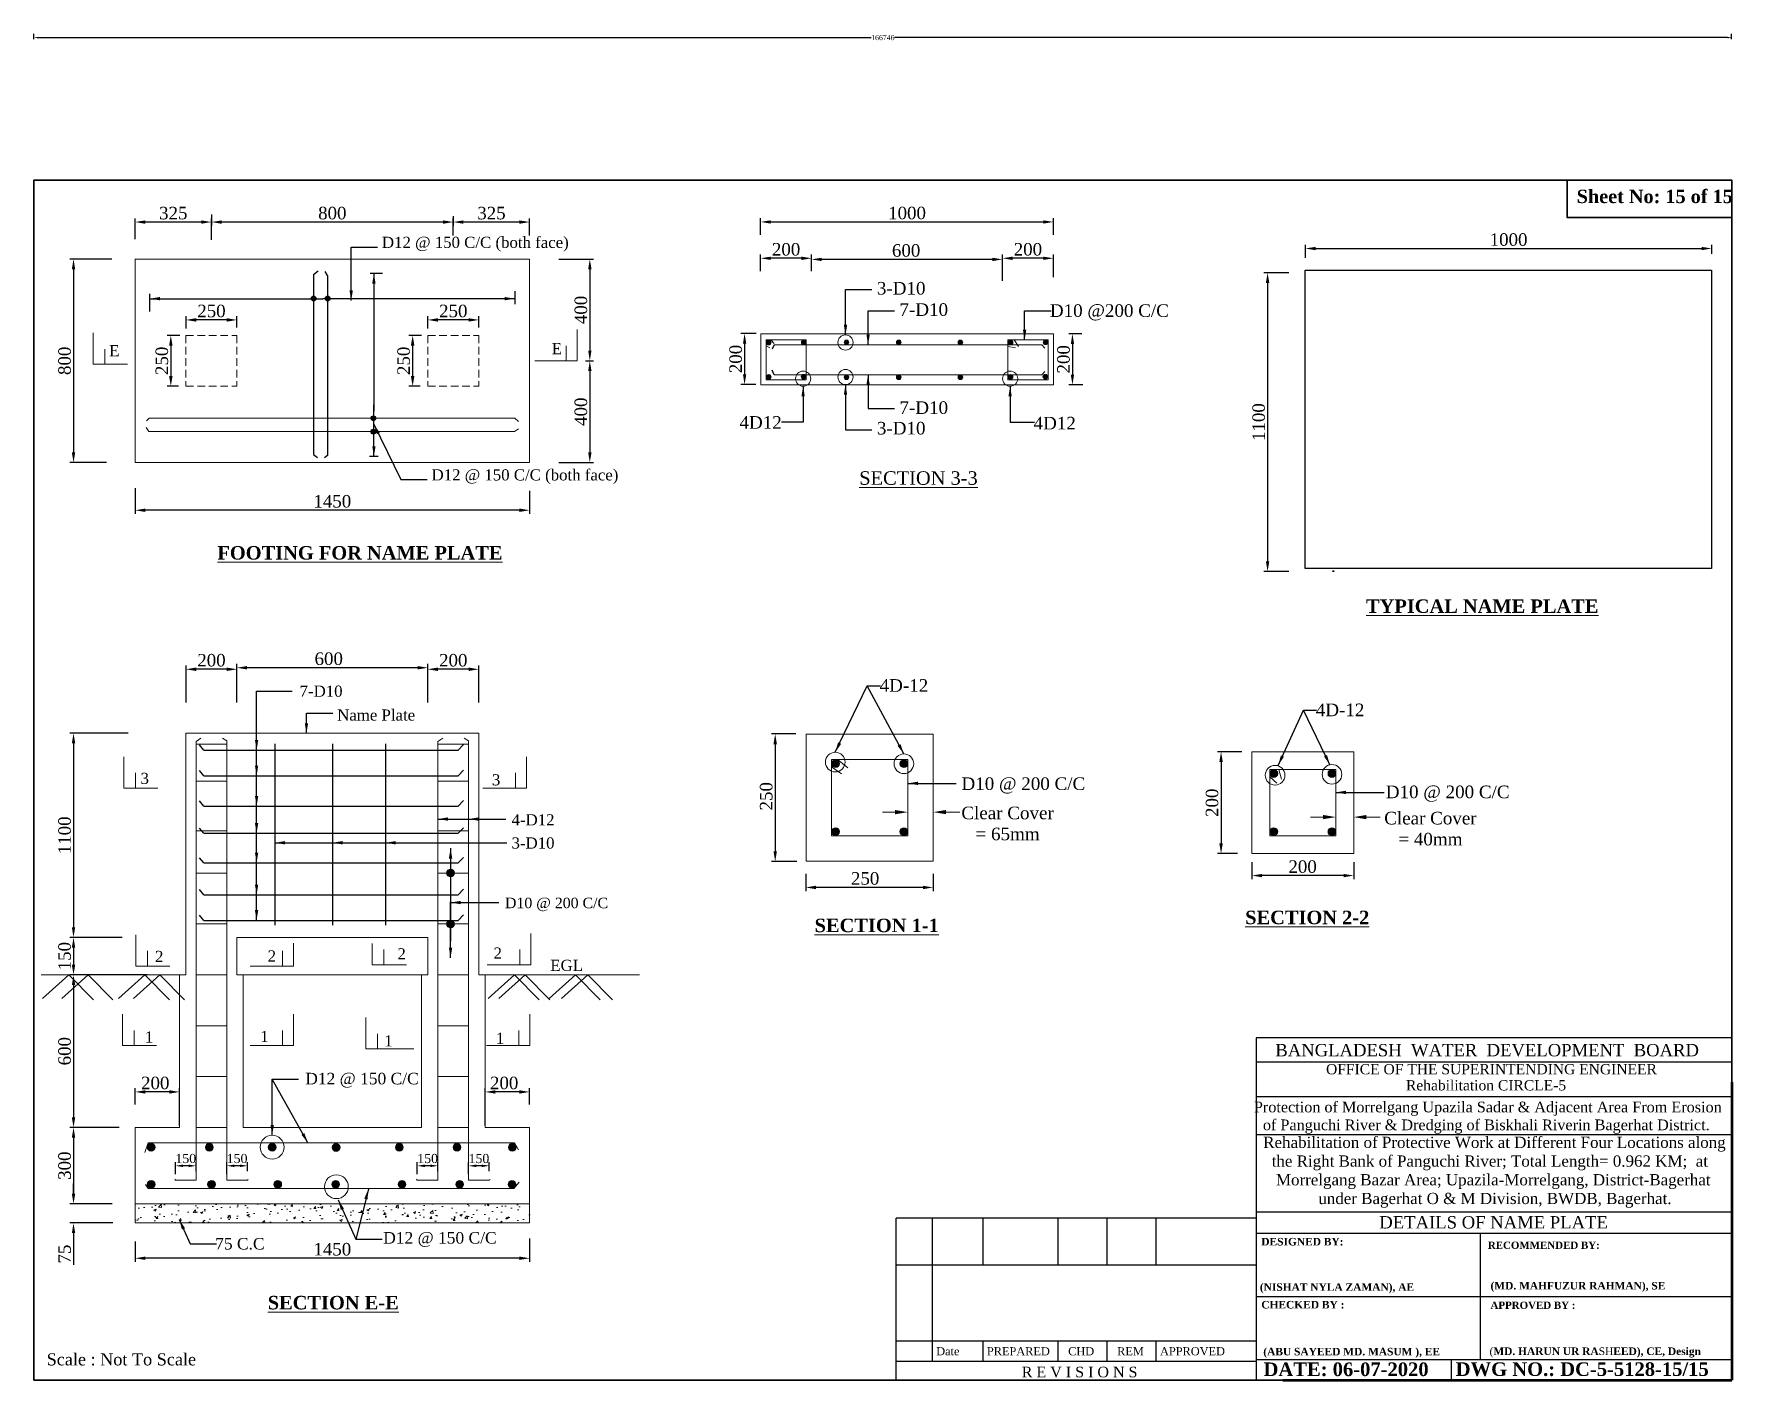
# Model space of a CAD drawing. Header units: metres. Extents: x -1354 to 3686, y -9962 to -7697.
# Drawn here: x 3519.7 to 3686.5, y -7837.7 to -7705.4 of the extents above; entities that cross this region are included whole.
import ezdxf
from ezdxf.enums import TextEntityAlignment as Align

# ---------------------------------------------------------------- set-up
doc = ezdxf.new("R2010")
doc.units = ezdxf.units.M
doc.linetypes.add('DASHED', pattern=[0.75, 0.5, -0.25])
doc.layers.add('Blocks', color=11, linetype='Continuous', lineweight=9)
doc.layers.add('LINE', color=7, linetype='Continuous')
doc.styles.add('Kazi_T_H', font='timesbd.ttf')
doc.styles.get("Standard").update_dxf_attribs({"font": 'times.ttf'})
doc.styles.add('TIMES', font='ARIALN.TTF')
doc.dimstyles.get("Standard").update_dxf_attribs({"dimtxt": 0.5, "dimasz": 0.4075, "dimexe": 0.364, "dimexo": 0.219, "dimgap": 0.09, "dimtad": 0, "dimdec": 0, "dimlfac": 1000, "dimzin": 0, "dimdsep": 46, "dimtxsty": 'Standard', "dimcen": 0.09, "dimadec": 0, "dimazin": 0, "dimtfac": 1, "dimtdec": 0, "dimtofl": 0, "dimtmove": 0, "dimatfit": 3, "dimfxl": 1, "dimtolj": 1, "dimtzin": 0, "dimarcsym": 0})
picture_1 = doc.add_image_def('image3.png', size_in_pixel=(359, 227))
picture_2 = doc.add_image_def('image4.png', size_in_pixel=(340, 250))
pattern_1 = [(50, (1584.5474, -7299.0158), (2.2773084, -0.1992386), [0.238125, -2.619375]), (355, (1584.5474, -7299.0158), (-0.4405353, 2.388208), [0.1905, -2.0955]), (100.451, (1584.7372, -7299.0324), (1.8367813, 2.1889586), [0.202375, -2.226125]), (46.1842, (1584.5474, -7298.3808), (3.388488, -0.525529), [0.3571875, -3.9290625]), (96.6356, (1584.8298, -7298.4246), (2.967553, 3.0928194), [0.3035625, -3.3391875]), (351.184, (1584.5474, -7298.3808), (2.9675576, 3.092814), [0.28575, -3.14325]), (21, (1584.865, -7298.5395), (1.895186, -1.278319), [0.238125, -2.619375]), (326, (1584.865, -7298.5395), (0.7725254, 2.3023496), [0.1905, -2.0955]), (71.4514, (1585.0229, -7298.646), (2.6677061, 1.0240357), [0.202375, -2.226125]), (37.5, (1584.5474, -7299.0158), (0.03860754, 1.056938), [0, -2.0701, 0, -2.12725, 0, -2.1034375]), (7.5, (1584.5474, -7299.0158), (0.8352458, 1.2522572), [0, -1.21285, 0, -2.022475, 0, -0.8016875]), (327.5, (1583.8394, -7299.0158), (1.69488244, -0.0716093), [0, -0.79375, 0, -2.4765, 0, -3.286125]), (317.5, (1583.5219, -7299.0158), (1.8516148, 0.3178311), [0, -1.031875, 0, -1.64465, 0, -2.333625])]

msp = doc.modelspace()

# ---------------------------------------------------------------- texts
at = {"color": 7, "linetype": 'ByBlock', "lineweight": 30, "insert": (3671.210533, -7720.72267), "char_height": 1.3144403, "width": 70.27533172, "attachment_point": 1}
msp.add_mtext('{\\fTimes New Roman|b1|i0|c0|p18;Sheet No: 15 of 15}', dxfattribs=at)
at = {"layer": 'Blocks', "color": 0, "linetype": 'ByBlock', "lineweight": 13, "ltscale": 0.5, "char_height": 1.09305, "attachment_point": 1, "style": 'TIMES'}
for s, insert, width in [('{\\fTimes New Roman|b0|i0|c0|p18;D12 @ 150 C/C (both face)}', (3553.86382, -7725.350027), 24.12611451), ('{\\fTimes New Roman|b0|i0|c0|p18;D12 @ 150 C/C (both face)}', (3553.86382, -7725.350027), 24.12611451), ('{\\fTimes New Roman|b0|i0|c0|p18;E}', (3527.079101, -7735.998381), 2.32546388), ('{\\fTimes New Roman|b0|i0|c0|p18;E}', (3527.079101, -7735.998381), 2.32546388), ('{\\fTimes New Roman|b0|i0|c0|p18;E}', (3570.541841, -7735.792481), 2.32546388), ('{\\fTimes New Roman|b0|i0|c0|p18;E}', (3570.541841, -7735.792481), 2.32546388), ('{\\fTimes New Roman|b0|i0|c0|p18;D12 @ 150 C/C (both face)}', (3558.738645, -7748.199784), 24.12611451), ('{\\fTimes New Roman|b0|i0|c0|p18;D12 @ 150 C/C (both face)}', (3558.738645, -7748.199784), 24.12611451), ('{\\fTimes New Roman|b0|i0|c0|p18;7-D10}', (3545.778404, -7769.454055), 2.32546388), ('{\\fTimes New Roman|b0|i0|c0|p18;7-D10}', (3545.778404, -7769.454055), 2.32546388), ('{\\fTimes New Roman|b0|i0|c0|p18;Name Plate}', (3549.468486, -7771.800036), 11.89091424), ('{\\fTimes New Roman|b0|i0|c0|p18;Name Plate}', (3549.468486, -7771.800036), 11.89091424), ('{\\fTimes New Roman|b0|i0|c0|p18;3}', (3530.15646, -7778.02421), 2.32546388), ('{\\fTimes New Roman|b0|i0|c0|p18;3}', (3530.15646, -7778.02421), 2.32546388), ('{\\fTimes New Roman|b0|i0|c0|p18;3}', (3564.666965, -7778.165657), 2.32546388), ('{\\fTimes New Roman|b0|i0|c0|p18;3}', (3564.666965, -7778.165657), 2.32546388), ('{\\fTimes New Roman|b0|i0|c0|p18;4-D12}', (3566.595204, -7782.097099), 2.32546388), ('{\\fTimes New Roman|b0|i0|c0|p18;4-D12}', (3566.595204, -7782.097099), 2.32546388), ('{\\fTimes New Roman|b0|i0|c0|p18;3-D10}', (3566.595204, -7784.373829), 2.32546388), ('{\\fTimes New Roman|b0|i0|c0|p18;3-D10}', (3566.595204, -7784.373829), 2.32546388), ('{\\fTimes New Roman|b0|i0|c0|p18;2}', (3555.387178, -7795.259582), 2.32546388), ('{\\fTimes New Roman|b0|i0|c0|p18;2}', (3555.387178, -7795.259582), 2.32546388), ('{\\fTimes New Roman|b0|i0|c0|p18;2}', (3564.829482, -7795.191098), 2.32546388), ('{\\fTimes New Roman|b0|i0|c0|p18;2}', (3564.829482, -7795.191098), 2.32546388), ('{\\fTimes New Roman|b0|i0|c0|p18;2}', (3531.576654, -7795.520722), 2.32546388), ('{\\fTimes New Roman|b0|i0|c0|p18;2}', (3531.576654, -7795.520722), 2.32546388), ('{\\fTimes New Roman|b0|i0|c0|p18;2}', (3542.642479, -7795.473619), 2.32546388), ('{\\fTimes New Roman|b0|i0|c0|p18;2}', (3542.642479, -7795.473619), 2.32546388), ('{\\fTimes New Roman|b0|i0|c0|p18;EGL}', (3570.400087, -7796.400271), 2.32546388), ('{\\fTimes New Roman|b0|i0|c0|p18;EGL}', (3570.400087, -7796.400271), 2.32546388), ('{\\fTimes New Roman|b0|i0|c0|p18;1}', (3530.57472, -7803.434626), 2.32546388), ('{\\fTimes New Roman|b0|i0|c0|p18;1}', (3530.57472, -7803.434626), 2.32546388), ('{\\fTimes New Roman|b0|i0|c0|p18;1}', (3541.906206, -7803.385385), 2.32546388), ('{\\fTimes New Roman|b0|i0|c0|p18;1}', (3541.906206, -7803.385385), 2.32546388), ('{\\fTimes New Roman|b0|i0|c0|p18;1}', (3565.045587, -7803.564275), 2.32546388), ('{\\fTimes New Roman|b0|i0|c0|p18;1}', (3565.045587, -7803.564275), 2.32546388), ('{\\fTimes New Roman|b0|i0|c0|p18;1}', (3554.078509, -7803.818777), 2.32546388), ('{\\fTimes New Roman|b0|i0|c0|p18;1}', (3554.078509, -7803.818777), 2.32546388)]:
    msp.add_mtext(s, dxfattribs=dict(at, insert=insert, width=width))
at = {"layer": 'Blocks', "color": 0, "linetype": 'ByBlock', "lineweight": 13, "ltscale": 0.5}
for s, insert, char_height, width, attachment_point in [('3-D10', (3604.863497, -7731.044909), 1.2370505, 51.40917127, 8), ('3-D10', (3604.863497, -7731.044909), 1.2370505, 51.40917127, 8), ('7-D10', (3607.08182, -7733.139293), 1.2370505, 51.40917127, 8), ('7-D10', (3607.08182, -7733.139293), 1.2370505, 51.40917127, 8), ('D10 @200 C/C', (3625.31268, -7733.580776), 1.23705055, 51.40917127, 8), ('D10 @200 C/C', (3625.31268, -7733.580776), 1.23705055, 51.40917127, 8), ('7-D10', (3607.08182, -7742.774772), 1.2370505, 51.40917127, 8), ('7-D10', (3607.08182, -7742.774772), 1.2370505, 51.40917127, 8), ('4D12', (3591.056546, -7744.215847), 1.2370505, 51.40917127, 8), ('4D12', (3591.056546, -7744.215847), 1.2370505, 51.40917127, 8), ('3-D10', (3604.863497, -7744.794717), 1.2370505, 51.40917127, 8), ('3-D10', (3604.863497, -7744.794717), 1.2370505, 51.40917127, 8), ('4D12', (3619.941867, -7744.28413), 1.2370505, 51.40917127, 8), ('4D12', (3619.941867, -7744.28413), 1.2370505, 51.40917127, 8), ('{\\L\\C7;SECTION 3-3}', (3600.744222, -7748.391142), 1.32685953, 55.69635843, 1), ('{\\L\\C7;SECTION 3-3}', (3600.744222, -7748.391142), 1.32685953, 55.69635843, 1), ('{\\fTimes New Roman|b1|i0|c0|p18;\\L\\C7;FOOTING FOR NAME PLATE\\fTimes New Roman|b0|i0|c0|p18; }', (3537.70109, -7755.741513), 1.32685953, 55.69635843, 1), ('{\\fTimes New Roman|b1|i0|c0|p18;\\L\\C7;FOOTING FOR NAME PLATE\\fTimes New Roman|b0|i0|c0|p18; }', (3537.70109, -7755.741513), 1.32685953, 55.69635843, 1), ('{\\fTimes New Roman|b1|i0|c0|p18;\\L\\C7;FOOTING FOR NAME PLATE\\fTimes New Roman|b0|i0|c0|p18; }', (3537.70109, -7755.741513), 1.32685953, 55.69635843, 1), ('{\\fTimes New Roman|b1|i0|c0|p18;\\L\\C7;FOOTING FOR NAME PLATE\\fTimes New Roman|b0|i0|c0|p18; }', (3537.70109, -7755.741513), 1.32685953, 55.69635843, 1), ('{\\fTimes New Roman|b1|i0|c0|p18;\\LTYPICAL NAME PLATE}', (3650.516167, -7760.983635), 1.32685953, 55.69635843, 1), ('{\\fTimes New Roman|b1|i0|c0|p18;\\LTYPICAL NAME PLATE}', (3650.516167, -7760.983635), 1.32685953, 55.69635843, 1), ('{\\fTimes New Roman|b0|i0|c0|p18;4D-12}', (3605.132193, -7770.061089), 1.23705055, 51.40917127, 8), ('{\\fTimes New Roman|b0|i0|c0|p18;4D-12}', (3605.132193, -7770.061089), 1.23705055, 51.40917127, 8), ('{\\fTimes New Roman|b0|i0|c0|p18;4D-12}', (3647.97169, -7772.462299), 1.23705055, 51.40917127, 8), ('{\\fTimes New Roman|b0|i0|c0|p18;4D-12}', (3647.97169, -7772.462299), 1.23705055, 51.40917127, 8), ('D10 @ 200 C/C', (3616.864168, -7780.069785), 1.23705055, 51.40917127, 8), ('D10 @ 200 C/C', (3616.864168, -7780.069785), 1.23705055, 51.40917127, 8), ('D10 @ 200 C/C', (3658.540062, -7780.876363), 1.23705055, 51.40917127, 8), ('D10 @ 200 C/C', (3658.540062, -7780.876363), 1.23705055, 51.40917127, 8), ('Clear Cover\\P= 65mm', (3615.313945, -7784.666856), 1.23705055, 51.40917127, 8), ('Clear Cover\\P= 65mm', (3615.313945, -7784.666856), 1.23705055, 51.40917127, 8), ('Clear Cover\\P= 40mm', (3656.843882, -7785.176066), 1.23705055, 51.40917127, 8), ('Clear Cover\\P= 40mm', (3656.843882, -7785.176066), 1.23705055, 51.40917127, 8), ('D10 @ 200 C/C', (3571.012857, -7791.625331), 1.03087546, 42.84097606, 8), ('D10 @ 200 C/C', (3571.012857, -7791.625331), 1.03087546, 42.84097606, 8), ('{\\fTimes New Roman|b1|i0|c0|p18;\\L\\C7;SECTION 2-2}', (3638.648938, -7791.572253), 1.32685953, 55.69635843, 1), ('{\\fTimes New Roman|b1|i0|c0|p18;\\L\\C7;SECTION 2-2}', (3638.648938, -7791.572253), 1.32685953, 55.69635843, 1), ('{\\fTimes New Roman|b1|i0|c0|p18;\\L\\C7;SECTION 1-1}', (3596.360795, -7792.356567), 1.32685953, 55.69635843, 1), ('{\\fTimes New Roman|b1|i0|c0|p18;\\L\\C7;SECTION 1-1}', (3596.360795, -7792.356567), 1.32685953, 55.69635843, 1), ('D12 @ 150 C/C', (3551.904786, -7808.968524), 1.133963, 47.12507366, 8), ('D12 @ 150 C/C', (3551.904786, -7808.968524), 1.133963, 47.12507366, 8), ('D12 @ 150 C/C', (3559.559983, -7824.618269), 1.133963, 47.12507366, 8), ('D12 @ 150 C/C', (3559.559983, -7824.618269), 1.133963, 47.12507366, 8), ('{\\fTimes New Roman|b0|i0|c0|p18;75 C.C}', (3539.911894, -7824.891756), 1.133963, 47.12507366, 8), ('{\\fTimes New Roman|b0|i0|c0|p18;75 C.C}', (3539.911894, -7824.891756), 1.133963, 47.12507366, 8), ('{\\fTimes New Roman|b1|i0|c0|p18;\\L\\C7;SECTION E-E}', (3542.64885, -7829.42518), 1.32685953, 55.69635843, 1), ('{\\fTimes New Roman|b1|i0|c0|p18;\\L\\C7;SECTION E-E}', (3542.64885, -7829.42518), 1.32685953, 55.69635843, 1), ('{\\fTimes New Roman|b0|i0|c0|p18;Scale : Not To Scale}', (3528.273651, -7836.281754), 1.18205977, 87.50339397, 8), ('{\\fTimes New Roman|b0|i0|c0|p18;Scale : Not To Scale}', (3528.273651, -7836.281754), 1.18205977, 87.50339397, 8)]:
    msp.add_mtext(s, dxfattribs=dict(at, insert=insert, char_height=char_height, width=width, attachment_point=attachment_point))
at = {"layer": 'LINE', "color": 0, "linetype": 'ByBlock', "lineweight": -3, "ltscale": 0.5}
for s, height, p in [('BANGLADESH  WATER  DEVELOPMENT  BOARD', 1.21237071, (3662.414925, -7805.884129)), ('OFFICE OF THE SUPERINTENDING ENGINEER', 1.01119536, (3662.841149, -7807.652425)), ('Rehabilitation CIRCLE-5', 1.01119536, (3662.30882, -7809.233979)), ('DETAILS OF NAME PLATE ', 1.21343443, (3663.275284, -7822.801433)), ('R E V I S I O N S', 1.04145452, (3622.388894, -7837.426835))]:
    msp.add_text(s, height=height, dxfattribs=at).set_placement(p, align=Align.CENTER)
at = {"layer": 'LINE', "color": 0, "linetype": 'ByBlock', "lineweight": -3, "ltscale": 0.5, "style": 'Kazi_T_H'}
for s, height, p in [('DESIGNED BY:', 0.74287248, (3640.231956, -7824.471197)), ('(NISHAT NYLA ZAMAN), AE', 0.74287248, (3640.089988, -7828.929)), ('(MD. MAHFUZUR RAHMAN), SE ', 0.74287248, (3662.745297, -7828.796725)), ('CHECKED BY :', 0.74287248, (3640.231956, -7830.661801)), ('(ABU SAYEED MD. MASUM ), EE', 0.74287248, (3640.428086, -7835.274653)), ('DATE: 06-07-2020', 1.33717047, (3640.454278, -7837.307273)), ('DWG NO.: DC-5-5128-15/15', 1.33717047, (3659.327583, -7837.293778))]:
    msp.add_text(s, height=height, dxfattribs=at).set_placement(p)
at = {"layer": 'LINE', "lineweight": 50, "ltscale": 0.5, "style": 'Kazi_T_H'}
for s, p in [('RECOMMENDED BY:', (3662.483452, -7824.803484)), ('APPROVED BY :', (3662.743978, -7830.701965))]:
    msp.add_text(s, height=0.71009883, dxfattribs=at).set_placement(p)
at = {"layer": 'LINE', "color": 0, "linetype": 'ByBlock', "lineweight": -3, "ltscale": 0.5}
for s, p in [('Date', (3608.301522, -7835.264387)), ('PREPARED', (3613.283236, -7835.264387)), ('CHD', (3621.265418, -7835.264387)), ('REM', (3626.074456, -7835.264387)), ('APPROVED', (3630.283227, -7835.264387))]:
    msp.add_text(s, height=0.8003551, dxfattribs=at).set_placement(p)
at = {"layer": 'LINE', "color": 0, "linetype": 'ByBlock', "lineweight": 40, "ltscale": 0.5}
for s, insert, char_height, width, attachment_point in [('{\\fTimes New Roman|b1|i0|c0|p18; \\fTimes New Roman|b0|i0|c0|p18;\\H1.333x;Protection of Morrelgang Upazila Sadar & Adjacent Area From Erosion of Panguchi River & Dredging of Biskhali Riverin Bagerhat District.}', (3662.331376, -7810.337758), 0.78947585, 46.44407862, 2), ('    Rehabilitation of Protective Work at Different Four Locations along   \\P      the Right Bank of Panguchi River; Total Length= 0.962 KM;  at  \\P       Morrelgang Bazar Area; Upazila-Morrelgang, District-Bagerhat    \\P                 under Bagerhat O & M Division, BWDB, Bagerhat.', (3638.757439, -7813.785521), 1.10270462, 46.23967682, 1)]:
    msp.add_mtext(s, dxfattribs=dict(at, insert=insert, char_height=char_height, width=width, attachment_point=attachment_point))
at = {"layer": 'LINE', "color": 0, "linetype": 'ByBlock', "lineweight": -3, "ltscale": 0.5, "insert": (3673.029688, -7834.493679), "char_height": 0.742872482, "width": 23.14337427, "attachment_point": 2, "style": 'Kazi_T_H'}
msp.add_mtext('{\\fTimes New Roman|b0|i0|c0|p18;\\C7;(\\fTimes New Roman|b1|i0|c0|p18;MD. HARUN UR RA\\fTimes New Roman|b0|i0|c0|p18;SH}EED), CE, Design', dxfattribs=at)

# ---------------------------------------------------------------- blocks, each defined once
blk = doc.blocks.new('*D1059')
at = {"layer": 'Blocks', "color": 0, "linetype": 'ByBlock', "lineweight": -2, "ltscale": 0.5}
for p, q in [((3528.06, -7812.88), (3523.21, -7812.88)), ((3523.57, -7813.88), (3523.57, -7819.38)), ((3527.37, -7820.38), (3523.21, -7820.38))]:
    blk.add_line(p, q, dxfattribs=at)
at = {"layer": 'Blocks', "color": 0, "linetype": 'ByBlock', "lineweight": -3, "ltscale": 0.5}
for points in [[(3523.41, -7813.88), (3523.74, -7813.88), (3523.57, -7812.88)], [(3523.41, -7819.38), (3523.74, -7819.38), (3523.57, -7820.38)]]:
    blk.add_solid(points, dxfattribs=at)
at = {"layer": 'Defpoints', "color": 0, "linetype": 'ByBlock', "lineweight": -3, "ltscale": 0.5}
for p in [(3528.28, -7812.88), (3523.57, -7820.38), (3527.59, -7820.38)]:
    blk.add_point(p, dxfattribs=at)
at = {"layer": 'Blocks', "color": 0, "linetype": 'ByBlock', "lineweight": 13, "ltscale": 0.5, "insert": (3522.7, -7816.63), "char_height": 1.23, "attachment_point": 5, "rotation": 90}
blk.add_mtext('\\A1;{\\fTimes New Roman|b0|i0|c0|p18;300}', dxfattribs=at)
blk = doc.blocks.new('*D1060')
at = {"layer": 'Blocks', "color": 0, "linetype": 'ByBlock', "lineweight": -2, "ltscale": 0.5}
for p, q in [((3530.85, -7797.88), (3523.21, -7797.88)), ((3523.57, -7798.88), (3523.57, -7811.88)), ((3528.06, -7812.88), (3523.21, -7812.88))]:
    blk.add_line(p, q, dxfattribs=at)
at = {"layer": 'Blocks', "color": 0, "linetype": 'ByBlock', "lineweight": -3, "ltscale": 0.5}
for points in [[(3523.41, -7798.88), (3523.74, -7798.88), (3523.57, -7797.88)], [(3523.41, -7811.88), (3523.74, -7811.88), (3523.57, -7812.88)]]:
    blk.add_solid(points, dxfattribs=at)
at = {"layer": 'Defpoints', "color": 0, "linetype": 'ByBlock', "lineweight": -3, "ltscale": 0.5}
for p in [(3531.07, -7797.88), (3523.57, -7812.88), (3528.28, -7812.88)]:
    blk.add_point(p, dxfattribs=at)
at = {"layer": 'Blocks', "color": 0, "linetype": 'ByBlock', "lineweight": 13, "ltscale": 0.5, "insert": (3522.7, -7805.38), "char_height": 1.23, "attachment_point": 5, "rotation": 90}
blk.add_mtext('\\A1;{\\fTimes New Roman|b0|i0|c0|p18;600}', dxfattribs=at)
blk = doc.blocks.new('*D1061')
at = {"layer": 'Blocks', "color": 0, "linetype": 'ByBlock', "lineweight": -2, "ltscale": 0.5}
for p, q in [((3528.34, -7794.2), (3523.21, -7794.2)), ((3523.57, -7795.2), (3523.57, -7796.88)), ((3530.85, -7797.88), (3523.21, -7797.88))]:
    blk.add_line(p, q, dxfattribs=at)
at = {"layer": 'Blocks', "color": 0, "linetype": 'ByBlock', "lineweight": -3, "ltscale": 0.5}
for points in [[(3523.41, -7795.2), (3523.74, -7795.2), (3523.57, -7794.2)], [(3523.41, -7796.88), (3523.74, -7796.88), (3523.57, -7797.88)]]:
    blk.add_solid(points, dxfattribs=at)
at = {"layer": 'Defpoints', "color": 0, "linetype": 'ByBlock', "lineweight": -3, "ltscale": 0.5}
for p in [(3528.55, -7794.2), (3523.57, -7797.88), (3531.07, -7797.88)]:
    blk.add_point(p, dxfattribs=at)
at = {"layer": 'Blocks', "color": 0, "linetype": 'ByBlock', "lineweight": 13, "ltscale": 0.5, "insert": (3522.7, -7796.04), "char_height": 1.23, "attachment_point": 5, "rotation": 90}
blk.add_mtext('\\A1;150', dxfattribs=at)
blk = doc.blocks.new('*D1062')
at = {"layer": 'Blocks', "color": 0, "linetype": 'ByBlock', "lineweight": -2, "ltscale": 0.5}
for p, q in [((3528.94, -7774.13), (3523.21, -7774.13)), ((3523.57, -7775.13), (3523.57, -7793.2)), ((3528.34, -7794.2), (3523.21, -7794.2))]:
    blk.add_line(p, q, dxfattribs=at)
at = {"layer": 'Blocks', "color": 0, "linetype": 'ByBlock', "lineweight": -3, "ltscale": 0.5}
for points in [[(3523.41, -7775.13), (3523.74, -7775.13), (3523.57, -7774.13)], [(3523.41, -7793.2), (3523.74, -7793.2), (3523.57, -7794.2)]]:
    blk.add_solid(points, dxfattribs=at)
at = {"layer": 'Defpoints', "color": 0, "linetype": 'ByBlock', "lineweight": -3, "ltscale": 0.5}
for p in [(3529.15, -7774.13), (3523.57, -7794.2), (3528.55, -7794.2)]:
    blk.add_point(p, dxfattribs=at)
at = {"layer": 'Blocks', "color": 0, "linetype": 'ByBlock', "lineweight": 13, "ltscale": 0.5, "insert": (3522.7, -7784.17), "char_height": 1.23, "attachment_point": 5, "rotation": 90}
blk.add_mtext('\\A1;1100', dxfattribs=at)
blk = doc.blocks.new('*D1063')
at = {"layer": 'Blocks', "color": 0, "linetype": 'ByBlock', "lineweight": -2, "ltscale": 0.5}
for p, q in [((3523.57, -7819.38), (3523.57, -7818.38)), ((3526.81, -7820.38), (3523.21, -7820.38)), ((3527.43, -7822.26), (3523.21, -7822.26)), ((3523.57, -7823.26), (3523.57, -7826.39))]:
    blk.add_line(p, q, dxfattribs=at)
at = {"layer": 'Blocks', "color": 0, "linetype": 'ByBlock', "lineweight": -3, "ltscale": 0.5}
for points in [[(3523.41, -7819.38), (3523.74, -7819.38), (3523.57, -7820.38)], [(3523.41, -7823.26), (3523.74, -7823.26), (3523.57, -7822.26)]]:
    blk.add_solid(points, dxfattribs=at)
at = {"layer": 'Defpoints', "color": 0, "linetype": 'ByBlock', "lineweight": -3, "ltscale": 0.5}
for p in [(3527.03, -7820.38), (3523.57, -7822.26), (3527.65, -7822.26)]:
    blk.add_point(p, dxfattribs=at)
at = {"layer": 'Blocks', "color": 0, "linetype": 'ByBlock', "lineweight": 13, "ltscale": 0.5, "insert": (3522.7, -7825.32), "char_height": 1.23, "attachment_point": 5, "rotation": 90}
blk.add_mtext('\\A1;{\\fTimes New Roman|b0|i0|c0|p18;75}', dxfattribs=at)
blk = doc.blocks.new('*D1064')
at = {"layer": 'Blocks', "color": 0, "linetype": 'ByBlock', "lineweight": -2, "ltscale": 0.5}
for p, q in [((3529.62, -7824.08), (3529.62, -7826.09)), ((3568.37, -7823.8), (3568.37, -7826.09)), ((3567.37, -7825.73), (3530.62, -7825.73))]:
    blk.add_line(p, q, dxfattribs=at)
at = {"layer": 'Blocks', "color": 0, "linetype": 'ByBlock', "lineweight": -3, "ltscale": 0.5}
for points in [[(3530.62, -7825.56), (3530.62, -7825.89), (3529.62, -7825.73)], [(3567.37, -7825.56), (3567.37, -7825.89), (3568.37, -7825.73)]]:
    blk.add_solid(points, dxfattribs=at)
at = {"layer": 'Defpoints', "color": 0, "linetype": 'ByBlock', "lineweight": -3, "ltscale": 0.5}
for p in [(3568.37, -7823.58), (3529.62, -7823.86), (3529.62, -7825.73)]:
    blk.add_point(p, dxfattribs=at)
at = {"layer": 'Blocks', "color": 0, "linetype": 'ByBlock', "lineweight": 13, "ltscale": 0.5, "insert": (3548.99, -7824.85), "char_height": 1.23, "attachment_point": 5}
blk.add_mtext('\\A1;1450', dxfattribs=at)
blk = doc.blocks.new('*D1065')
at = {"layer": 'Blocks', "color": 0, "linetype": 'ByBlock', "lineweight": -2, "ltscale": 0.5}
for p, q in [((3529.62, -7810.62), (3529.62, -7809.02)), ((3532.99, -7809.38), (3530.62, -7809.38)), ((3533.99, -7812.67), (3533.99, -7809.02))]:
    blk.add_line(p, q, dxfattribs=at)
at = {"layer": 'Blocks', "color": 0, "linetype": 'ByBlock', "lineweight": -3, "ltscale": 0.5}
for points in [[(3530.62, -7809.22), (3530.62, -7809.55), (3529.62, -7809.38)], [(3532.99, -7809.22), (3532.99, -7809.55), (3533.99, -7809.38)]]:
    blk.add_solid(points, dxfattribs=at)
at = {"layer": 'Defpoints', "color": 0, "linetype": 'ByBlock', "lineweight": -3, "ltscale": 0.5}
for p in [(3529.62, -7809.38), (3529.62, -7810.84), (3533.99, -7812.88)]:
    blk.add_point(p, dxfattribs=at)
at = {"layer": 'Blocks', "color": 0, "linetype": 'ByBlock', "lineweight": 13, "ltscale": 0.5, "insert": (3531.6, -7808.51), "char_height": 1.23, "attachment_point": 5}
blk.add_mtext('\\A1;{\\fTimes New Roman|b0|i0|c0|p18;200}', dxfattribs=at)
blk = doc.blocks.new('*D1066')
at = {"layer": 'Blocks', "color": 0, "linetype": 'ByBlock', "lineweight": -2, "ltscale": 0.5}
for p, q in [((3563.99, -7812.67), (3563.99, -7809.02)), ((3567.37, -7809.38), (3564.99, -7809.38)), ((3568.37, -7810.62), (3568.37, -7809.02))]:
    blk.add_line(p, q, dxfattribs=at)
at = {"layer": 'Blocks', "color": 0, "linetype": 'ByBlock', "lineweight": -3, "ltscale": 0.5}
for points in [[(3564.99, -7809.22), (3564.99, -7809.55), (3563.99, -7809.38)], [(3567.37, -7809.22), (3567.37, -7809.55), (3568.37, -7809.38)]]:
    blk.add_solid(points, dxfattribs=at)
at = {"layer": 'Defpoints', "color": 0, "linetype": 'ByBlock', "lineweight": -3, "ltscale": 0.5}
for p in [(3563.99, -7809.38), (3568.37, -7810.84), (3563.99, -7812.88)]:
    blk.add_point(p, dxfattribs=at)
at = {"layer": 'Blocks', "color": 0, "linetype": 'ByBlock', "lineweight": 13, "ltscale": 0.5, "insert": (3565.87, -7808.51), "char_height": 1.23, "attachment_point": 5}
blk.add_mtext('\\A1;{\\fTimes New Roman|b0|i0|c0|p18;200}', dxfattribs=at)
blk = doc.blocks.new('*D1067')
at = {"layer": 'Blocks', "color": 0, "linetype": 'ByBlock', "lineweight": -2, "ltscale": 0.5}
for p, q in [((3534.62, -7771.13), (3534.62, -7767.49)), ((3538.62, -7767.85), (3535.62, -7767.85)), ((3539.62, -7771.13), (3539.62, -7767.49))]:
    blk.add_line(p, q, dxfattribs=at)
at = {"layer": 'Blocks', "color": 0, "linetype": 'ByBlock', "lineweight": -3, "ltscale": 0.5}
for points in [[(3535.62, -7767.68), (3535.62, -7768.02), (3534.62, -7767.85)], [(3538.62, -7767.68), (3538.62, -7768.02), (3539.62, -7767.85)]]:
    blk.add_solid(points, dxfattribs=at)
at = {"layer": 'Defpoints', "color": 0, "linetype": 'ByBlock', "lineweight": -3, "ltscale": 0.5}
for p in [(3534.62, -7767.85), (3534.62, -7771.35), (3539.62, -7771.35)]:
    blk.add_point(p, dxfattribs=at)
at = {"layer": 'Blocks', "color": 0, "linetype": 'ByBlock', "lineweight": 13, "ltscale": 0.5, "insert": (3537.12, -7766.97), "char_height": 1.23, "attachment_point": 5}
blk.add_mtext('\\A1;{\\fTimes New Roman|b0|i0|c0|p18;200}', dxfattribs=at)
blk = doc.blocks.new('*D1068')
at = {"layer": 'Blocks', "color": 0, "linetype": 'ByBlock', "lineweight": -2, "ltscale": 0.5}
for p, q in [((3539.62, -7771.13), (3539.62, -7767.33)), ((3557.37, -7767.7), (3540.62, -7767.7)), ((3558.37, -7771.13), (3558.37, -7767.33))]:
    blk.add_line(p, q, dxfattribs=at)
at = {"layer": 'Blocks', "color": 0, "linetype": 'ByBlock', "lineweight": -3, "ltscale": 0.5}
for points in [[(3540.62, -7767.53), (3540.62, -7767.87), (3539.62, -7767.7)], [(3557.37, -7767.53), (3557.37, -7767.87), (3558.37, -7767.7)]]:
    blk.add_solid(points, dxfattribs=at)
at = {"layer": 'Defpoints', "color": 0, "linetype": 'ByBlock', "lineweight": -3, "ltscale": 0.5}
for p in [(3539.62, -7767.7), (3539.62, -7771.35), (3558.37, -7771.35)]:
    blk.add_point(p, dxfattribs=at)
at = {"layer": 'Blocks', "color": 0, "linetype": 'ByBlock', "lineweight": 13, "ltscale": 0.5, "insert": (3548.64, -7766.82), "char_height": 1.23, "attachment_point": 5}
blk.add_mtext('\\A1;600', dxfattribs=at)
blk = doc.blocks.new('*D1069')
at = {"layer": 'Blocks', "color": 0, "linetype": 'ByBlock', "lineweight": -2, "ltscale": 0.5}
for p, q in [((3558.37, -7771.13), (3558.37, -7767.49)), ((3562.37, -7767.85), (3559.37, -7767.85)), ((3563.37, -7771.13), (3563.37, -7767.49))]:
    blk.add_line(p, q, dxfattribs=at)
at = {"layer": 'Blocks', "color": 0, "linetype": 'ByBlock', "lineweight": -3, "ltscale": 0.5}
for points in [[(3559.37, -7767.68), (3559.37, -7768.02), (3558.37, -7767.85)], [(3562.37, -7767.68), (3562.37, -7768.02), (3563.37, -7767.85)]]:
    blk.add_solid(points, dxfattribs=at)
at = {"layer": 'Defpoints', "color": 0, "linetype": 'ByBlock', "lineweight": -3, "ltscale": 0.5}
for p in [(3558.37, -7767.85), (3558.37, -7771.35), (3563.37, -7771.35)]:
    blk.add_point(p, dxfattribs=at)
at = {"layer": 'Blocks', "color": 0, "linetype": 'ByBlock', "lineweight": 13, "ltscale": 0.5, "insert": (3560.87, -7766.97), "char_height": 1.23, "attachment_point": 5}
blk.add_mtext('\\A1;{\\fTimes New Roman|b0|i0|c0|p18;200}', dxfattribs=at)
blk = doc.blocks.new('*D1070')
at = {"layer": 'Blocks', "color": 0, "linetype": 'ByBlock', "lineweight": -2, "ltscale": 0.5}
for p, q in [((3591.06, -7728.74), (3591.06, -7727.1)), ((3595.06, -7727.46), (3592.06, -7727.46)), ((3596.06, -7728.73), (3596.06, -7727.1))]:
    blk.add_line(p, q, dxfattribs=at)
at = {"layer": 'Blocks', "color": 0, "linetype": 'ByBlock', "lineweight": -3, "ltscale": 0.5}
for points in [[(3592.06, -7727.3), (3592.06, -7727.63), (3591.06, -7727.46)], [(3595.06, -7727.3), (3595.06, -7727.63), (3596.06, -7727.46)]]:
    blk.add_solid(points, dxfattribs=at)
at = {"layer": 'Defpoints', "color": 0, "linetype": 'ByBlock', "lineweight": -3, "ltscale": 0.5}
for p in [(3591.06, -7727.46), (3591.06, -7728.96), (3596.06, -7728.95)]:
    blk.add_point(p, dxfattribs=at)
at = {"layer": 'Blocks', "color": 0, "linetype": 'ByBlock', "lineweight": 13, "ltscale": 0.5, "insert": (3593.56, -7726.59), "char_height": 1.23, "attachment_point": 5}
blk.add_mtext('\\A1;{\\fTimes New Roman|b0|i0|c0|p18;200}', dxfattribs=at)
blk = doc.blocks.new('*D1071')
at = {"layer": 'Blocks', "color": 0, "linetype": 'ByBlock', "lineweight": -2, "ltscale": 0.5}
for p, q in [((3590.62, -7734.86), (3589.12, -7734.86)), ((3589.48, -7735.86), (3589.48, -7738.86)), ((3590.6, -7739.86), (3589.12, -7739.86))]:
    blk.add_line(p, q, dxfattribs=at)
at = {"layer": 'Blocks', "color": 0, "linetype": 'ByBlock', "lineweight": -3, "ltscale": 0.5}
for points in [[(3589.32, -7735.86), (3589.65, -7735.86), (3589.48, -7734.86)], [(3589.32, -7738.86), (3589.65, -7738.86), (3589.48, -7739.86)]]:
    blk.add_solid(points, dxfattribs=at)
at = {"layer": 'Defpoints', "color": 0, "linetype": 'ByBlock', "lineweight": -3, "ltscale": 0.5}
for p in [(3590.84, -7734.86), (3589.48, -7739.86), (3590.82, -7739.86)]:
    blk.add_point(p, dxfattribs=at)
at = {"layer": 'Blocks', "color": 0, "linetype": 'ByBlock', "lineweight": 13, "ltscale": 0.5, "insert": (3588.61, -7737.36), "char_height": 1.23, "attachment_point": 5, "rotation": 90}
blk.add_mtext('\\A1;{\\fTimes New Roman|b0|i0|c0|p18;200}', dxfattribs=at)
blk = doc.blocks.new('*D1072')
at = {"layer": 'Blocks', "color": 0, "linetype": 'ByBlock', "lineweight": -2, "ltscale": 0.5}
for p, q in [((3614.81, -7729.69), (3614.81, -7727.1)), ((3618.81, -7727.46), (3615.81, -7727.46)), ((3619.81, -7729.31), (3619.81, -7727.1))]:
    blk.add_line(p, q, dxfattribs=at)
at = {"layer": 'Blocks', "color": 0, "linetype": 'ByBlock', "lineweight": -3, "ltscale": 0.5}
for points in [[(3615.81, -7727.3), (3615.81, -7727.63), (3614.81, -7727.46)], [(3618.81, -7727.3), (3618.81, -7727.63), (3619.81, -7727.46)]]:
    blk.add_solid(points, dxfattribs=at)
at = {"layer": 'Defpoints', "color": 0, "linetype": 'ByBlock', "lineweight": -3, "ltscale": 0.5}
for p in [(3614.81, -7727.46), (3614.81, -7729.91), (3619.81, -7729.53)]:
    blk.add_point(p, dxfattribs=at)
at = {"layer": 'Blocks', "color": 0, "linetype": 'ByBlock', "lineweight": 13, "ltscale": 0.5, "insert": (3617.31, -7726.59), "char_height": 1.23, "attachment_point": 5}
blk.add_mtext('\\A1;{\\fTimes New Roman|b0|i0|c0|p18;200}', dxfattribs=at)
blk = doc.blocks.new('*D1073')
at = {"layer": 'Blocks', "color": 0, "linetype": 'ByBlock', "lineweight": -2, "ltscale": 0.5}
for p, q in [((3622.61, -7734.89), (3621.32, -7734.89)), ((3621.68, -7735.89), (3621.68, -7738.89)), ((3622.72, -7739.89), (3621.32, -7739.89))]:
    blk.add_line(p, q, dxfattribs=at)
at = {"layer": 'Blocks', "color": 0, "linetype": 'ByBlock', "lineweight": -3, "ltscale": 0.5}
for points in [[(3621.52, -7735.89), (3621.85, -7735.89), (3621.68, -7734.89)], [(3621.52, -7738.89), (3621.85, -7738.89), (3621.68, -7739.89)]]:
    blk.add_solid(points, dxfattribs=at)
at = {"layer": 'Defpoints', "color": 0, "linetype": 'ByBlock', "lineweight": -3, "ltscale": 0.5}
for p in [(3622.83, -7734.89), (3621.68, -7739.89), (3622.94, -7739.89)]:
    blk.add_point(p, dxfattribs=at)
at = {"layer": 'Blocks', "color": 0, "linetype": 'ByBlock', "lineweight": 13, "ltscale": 0.5, "insert": (3620.81, -7737.39), "char_height": 1.23, "attachment_point": 5, "rotation": 90}
blk.add_mtext('\\A1;{\\fTimes New Roman|b0|i0|c0|p18;200}', dxfattribs=at)
blk = doc.blocks.new('*D1074')
at = {"layer": 'Blocks', "color": 0, "linetype": 'ByBlock', "lineweight": -2, "ltscale": 0.5}
for p, q in [((3596.06, -7728.73), (3596.06, -7727.21)), ((3613.81, -7727.57), (3597.06, -7727.57)), ((3614.81, -7729.47), (3614.81, -7727.21))]:
    blk.add_line(p, q, dxfattribs=at)
at = {"layer": 'Blocks', "color": 0, "linetype": 'ByBlock', "lineweight": -3, "ltscale": 0.5}
for points in [[(3597.06, -7727.41), (3597.06, -7727.74), (3596.06, -7727.57)], [(3613.81, -7727.41), (3613.81, -7727.74), (3614.81, -7727.57)]]:
    blk.add_solid(points, dxfattribs=at)
at = {"layer": 'Defpoints', "color": 0, "linetype": 'ByBlock', "lineweight": -3, "ltscale": 0.5}
for p in [(3596.06, -7727.57), (3596.06, -7728.95), (3614.81, -7729.69)]:
    blk.add_point(p, dxfattribs=at)
at = {"layer": 'Blocks', "color": 0, "linetype": 'ByBlock', "lineweight": 13, "ltscale": 0.5, "insert": (3605.35, -7726.7), "char_height": 1.23, "attachment_point": 5}
blk.add_mtext('\\A1;600', dxfattribs=at)
blk = doc.blocks.new('*D1075')
at = {"layer": 'Blocks', "color": 0, "linetype": 'ByBlock', "lineweight": -2, "ltscale": 0.5}
for p, q in [((3642.94, -7728.89), (3640.49, -7728.89)), ((3640.85, -7729.89), (3640.85, -7757.23)), ((3642.94, -7758.23), (3640.49, -7758.23))]:
    blk.add_line(p, q, dxfattribs=at)
at = {"layer": 'Blocks', "color": 0, "linetype": 'ByBlock', "lineweight": -3, "ltscale": 0.5}
for points in [[(3640.68, -7729.89), (3641.02, -7729.89), (3640.85, -7728.89)], [(3640.68, -7757.23), (3641.02, -7757.23), (3640.85, -7758.23)]]:
    blk.add_solid(points, dxfattribs=at)
at = {"layer": 'Defpoints', "color": 0, "linetype": 'ByBlock', "lineweight": -3, "ltscale": 0.5}
for p in [(3643.16, -7728.89), (3640.85, -7758.23), (3643.16, -7758.23)]:
    blk.add_point(p, dxfattribs=at)
at = {"layer": 'Blocks', "color": 0, "linetype": 'ByBlock', "lineweight": 13, "ltscale": 0.5, "insert": (3639.98, -7743.56), "char_height": 1.23, "attachment_point": 5, "rotation": 90}
blk.add_mtext('\\A1;1100', dxfattribs=at)
blk = doc.blocks.new('*D1076')
at = {"layer": 'Blocks', "color": 0, "linetype": 'ByBlock', "lineweight": -2, "ltscale": 0.5}
for p, q in [((3595.49, -7787.96), (3595.49, -7789.65)), ((3607.99, -7787.96), (3607.99, -7789.65)), ((3606.99, -7789.29), (3596.49, -7789.29))]:
    blk.add_line(p, q, dxfattribs=at)
at = {"layer": 'Blocks', "color": 0, "linetype": 'ByBlock', "lineweight": -3, "ltscale": 0.5}
for points in [[(3596.49, -7789.12), (3596.49, -7789.46), (3595.49, -7789.29)], [(3606.99, -7789.12), (3606.99, -7789.46), (3607.99, -7789.29)]]:
    blk.add_solid(points, dxfattribs=at)
at = {"layer": 'Defpoints', "color": 0, "linetype": 'ByBlock', "lineweight": -3, "ltscale": 0.5}
for p in [(3595.49, -7787.74), (3607.99, -7787.74), (3595.49, -7789.29)]:
    blk.add_point(p, dxfattribs=at)
at = {"layer": 'Blocks', "color": 0, "linetype": 'ByBlock', "lineweight": 13, "ltscale": 0.5, "insert": (3601.32, -7788.41), "char_height": 1.23, "attachment_point": 5}
blk.add_mtext('\\A1;{\\fTimes New Roman|b0|i0|c0|p18;250}', dxfattribs=at)
blk = doc.blocks.new('*D1077')
at = {"layer": 'Blocks', "color": 0, "linetype": 'ByBlock', "lineweight": -2, "ltscale": 0.5}
for p, q in [((3594.53, -7774.21), (3592.12, -7774.21)), ((3592.49, -7775.21), (3592.49, -7785.73)), ((3594.6, -7786.73), (3592.12, -7786.73))]:
    blk.add_line(p, q, dxfattribs=at)
at = {"layer": 'Blocks', "color": 0, "linetype": 'ByBlock', "lineweight": -3, "ltscale": 0.5}
for points in [[(3592.32, -7775.21), (3592.66, -7775.21), (3592.49, -7774.21)], [(3592.32, -7785.73), (3592.66, -7785.73), (3592.49, -7786.73)]]:
    blk.add_solid(points, dxfattribs=at)
at = {"layer": 'Defpoints', "color": 0, "linetype": 'ByBlock', "lineweight": -3, "ltscale": 0.5}
for p in [(3594.75, -7774.21), (3592.49, -7786.73), (3594.82, -7786.73)]:
    blk.add_point(p, dxfattribs=at)
at = {"layer": 'Blocks', "color": 0, "linetype": 'ByBlock', "lineweight": 13, "ltscale": 0.5, "insert": (3591.61, -7780.33), "char_height": 1.23, "attachment_point": 5, "rotation": 90}
blk.add_mtext('\\A1;{\\fTimes New Roman|b0|i0|c0|p18;250}', dxfattribs=at)
blk = doc.blocks.new('*D1078')
at = {"layer": 'Blocks', "color": 0, "linetype": 'ByBlock', "lineweight": -2, "ltscale": 0.5}
for p, q in [((3639.31, -7786.79), (3639.31, -7788.49)), ((3649.31, -7786.79), (3649.31, -7788.49)), ((3648.31, -7788.12), (3640.31, -7788.12))]:
    blk.add_line(p, q, dxfattribs=at)
at = {"layer": 'Blocks', "color": 0, "linetype": 'ByBlock', "lineweight": -3, "ltscale": 0.5}
for points in [[(3640.31, -7787.96), (3640.31, -7788.29), (3639.31, -7788.12)], [(3648.31, -7787.96), (3648.31, -7788.29), (3649.31, -7788.12)]]:
    blk.add_solid(points, dxfattribs=at)
at = {"layer": 'Defpoints', "color": 0, "linetype": 'ByBlock', "lineweight": -3, "ltscale": 0.5}
for p in [(3639.31, -7786.57), (3649.31, -7786.57), (3639.31, -7788.12)]:
    blk.add_point(p, dxfattribs=at)
at = {"layer": 'Blocks', "color": 0, "linetype": 'ByBlock', "lineweight": 13, "ltscale": 0.5, "insert": (3644.29, -7787.25), "char_height": 1.23, "attachment_point": 5}
blk.add_mtext('\\A1;{\\fTimes New Roman|b0|i0|c0|p18;200}', dxfattribs=at)
blk = doc.blocks.new('*D1079')
at = {"layer": 'Blocks', "color": 0, "linetype": 'ByBlock', "lineweight": -2, "ltscale": 0.5}
for p, q in [((3638.32, -7775.96), (3635.92, -7775.96)), ((3636.28, -7776.96), (3636.28, -7784.96)), ((3637.91, -7785.96), (3635.92, -7785.96))]:
    blk.add_line(p, q, dxfattribs=at)
at = {"layer": 'Blocks', "color": 0, "linetype": 'ByBlock', "lineweight": -3, "ltscale": 0.5}
for points in [[(3636.11, -7776.96), (3636.45, -7776.96), (3636.28, -7775.96)], [(3636.11, -7784.96), (3636.45, -7784.96), (3636.28, -7785.96)]]:
    blk.add_solid(points, dxfattribs=at)
at = {"layer": 'Defpoints', "color": 0, "linetype": 'ByBlock', "lineweight": -3, "ltscale": 0.5}
for p in [(3638.54, -7775.96), (3636.28, -7785.96), (3638.13, -7785.96)]:
    blk.add_point(p, dxfattribs=at)
at = {"layer": 'Blocks', "color": 0, "linetype": 'ByBlock', "lineweight": 13, "ltscale": 0.5, "insert": (3635.4, -7780.97), "char_height": 1.23, "attachment_point": 5, "rotation": 90}
blk.add_mtext('\\A1;{\\fTimes New Roman|b0|i0|c0|p18;200}', dxfattribs=at)
blk = doc.blocks.new('*D1080')
at = {"layer": 'Blocks', "color": 0, "linetype": 'ByBlock', "lineweight": -2, "ltscale": 0.5}
for p, q in [((3562.37, -7817.47), (3562.37, -7816.28)), ((3563.66, -7816.64), (3563.12, -7816.64)), ((3564.41, -7817.17), (3564.41, -7816.28))]:
    blk.add_line(p, q, dxfattribs=at)
at = {"layer": 'Blocks', "color": 0, "linetype": 'ByBlock', "lineweight": -3, "ltscale": 0.5}
for points in [[(3563.12, -7816.52), (3563.12, -7816.77), (3562.37, -7816.64)], [(3563.66, -7816.52), (3563.66, -7816.77), (3564.41, -7816.64)]]:
    blk.add_solid(points, dxfattribs=at)
at = {"layer": 'Defpoints', "color": 0, "linetype": 'ByBlock', "lineweight": -3, "ltscale": 0.5}
for p in [(3562.37, -7816.64), (3562.37, -7817.69), (3564.41, -7817.39)]:
    blk.add_point(p, dxfattribs=at)
at = {"layer": 'Blocks', "color": 0, "linetype": 'ByBlock', "lineweight": 13, "ltscale": 0.5, "insert": (3563.39, -7815.93), "char_height": 0.9, "attachment_point": 5}
blk.add_mtext('\\A1;150', dxfattribs=at)
blk = doc.blocks.new('*D1081')
at = {"layer": 'Blocks', "color": 0, "linetype": 'ByBlock', "lineweight": -2, "ltscale": 0.5}
for p, q in [((3557.33, -7817.47), (3557.33, -7816.28)), ((3558.62, -7816.64), (3558.08, -7816.64)), ((3559.37, -7817.17), (3559.37, -7816.28))]:
    blk.add_line(p, q, dxfattribs=at)
at = {"layer": 'Blocks', "color": 0, "linetype": 'ByBlock', "lineweight": -3, "ltscale": 0.5}
for points in [[(3558.08, -7816.52), (3558.08, -7816.77), (3557.33, -7816.64)], [(3558.62, -7816.52), (3558.62, -7816.77), (3559.37, -7816.64)]]:
    blk.add_solid(points, dxfattribs=at)
at = {"layer": 'Defpoints', "color": 0, "linetype": 'ByBlock', "lineweight": -3, "ltscale": 0.5}
for p in [(3557.33, -7816.64), (3557.33, -7817.69), (3559.37, -7817.39)]:
    blk.add_point(p, dxfattribs=at)
at = {"layer": 'Blocks', "color": 0, "linetype": 'ByBlock', "lineweight": 13, "ltscale": 0.5, "insert": (3558.35, -7815.93), "char_height": 0.9, "attachment_point": 5}
blk.add_mtext('\\A1;150', dxfattribs=at)
blk = doc.blocks.new('*D1082')
at = {"layer": 'Blocks', "color": 0, "linetype": 'ByBlock', "lineweight": -2, "ltscale": 0.5}
for p, q in [((3538.62, -7817.47), (3538.62, -7816.28)), ((3539.91, -7816.64), (3539.37, -7816.64)), ((3540.66, -7817.17), (3540.66, -7816.28))]:
    blk.add_line(p, q, dxfattribs=at)
at = {"layer": 'Blocks', "color": 0, "linetype": 'ByBlock', "lineweight": -3, "ltscale": 0.5}
for points in [[(3539.37, -7816.52), (3539.37, -7816.77), (3538.62, -7816.64)], [(3539.91, -7816.52), (3539.91, -7816.77), (3540.66, -7816.64)]]:
    blk.add_solid(points, dxfattribs=at)
at = {"layer": 'Defpoints', "color": 0, "linetype": 'ByBlock', "lineweight": -3, "ltscale": 0.5}
for p in [(3538.62, -7816.64), (3538.62, -7817.69), (3540.66, -7817.39)]:
    blk.add_point(p, dxfattribs=at)
at = {"layer": 'Blocks', "color": 0, "linetype": 'ByBlock', "lineweight": 13, "ltscale": 0.5, "insert": (3539.64, -7815.93), "char_height": 0.9, "attachment_point": 5}
blk.add_mtext('\\A1;150', dxfattribs=at)
blk = doc.blocks.new('*D1083')
at = {"layer": 'Blocks', "color": 0, "linetype": 'ByBlock', "lineweight": -2, "ltscale": 0.5}
for p, q in [((3533.58, -7817.47), (3533.58, -7816.28)), ((3534.87, -7816.64), (3534.33, -7816.64)), ((3535.62, -7817.17), (3535.62, -7816.28))]:
    blk.add_line(p, q, dxfattribs=at)
at = {"layer": 'Blocks', "color": 0, "linetype": 'ByBlock', "lineweight": -3, "ltscale": 0.5}
for points in [[(3534.33, -7816.52), (3534.33, -7816.77), (3533.58, -7816.64)], [(3534.87, -7816.52), (3534.87, -7816.77), (3535.62, -7816.64)]]:
    blk.add_solid(points, dxfattribs=at)
at = {"layer": 'Defpoints', "color": 0, "linetype": 'ByBlock', "lineweight": -3, "ltscale": 0.5}
for p in [(3533.58, -7816.64), (3533.58, -7817.69), (3535.62, -7817.39)]:
    blk.add_point(p, dxfattribs=at)
at = {"layer": 'Blocks', "color": 0, "linetype": 'ByBlock', "lineweight": 13, "ltscale": 0.5, "insert": (3534.6, -7815.93), "char_height": 0.9, "attachment_point": 5}
blk.add_mtext('\\A1;150', dxfattribs=at)
blk = doc.blocks.new('*D1084')
at = {"color": 0, "lineweight": -2, "ltscale": 0.5}
for p, q in [((3519.69, -7705.93), (3519.69, -7705.42)), ((3520.09, -7705.78), (3601.92, -7705.78)), ((3686.03, -7705.78), (3604.2, -7705.78)), ((3686.43, -7705.93), (3686.43, -7705.42))]:
    blk.add_line(p, q, dxfattribs=at)
at = {"color": 0, "linetype": 'Continuous', "lineweight": -3, "ltscale": 0.5}
for points in [[(3520.09, -7705.71), (3520.09, -7705.85), (3519.69, -7705.78)], [(3686.03, -7705.71), (3686.03, -7705.85), (3686.43, -7705.78)]]:
    blk.add_solid(points, dxfattribs=at)
at = {"layer": 'Defpoints', "color": 0, "linetype": 'Continuous', "lineweight": -3, "ltscale": 0.5}
for p in [(3686.43, -7705.78), (3519.69, -7719.78), (3686.43, -7719.78)]:
    blk.add_point(p, dxfattribs=at)
at = {"color": 0, "linetype": 'Continuous', "lineweight": -3, "ltscale": 0.5, "insert": (3603.06, -7705.78), "char_height": 0.5, "attachment_point": 5}
blk.add_mtext('\\A1;166746', dxfattribs=at)
blk = doc.blocks.new('*D1085')
at = {"layer": 'Blocks', "color": 0, "linetype": 'ByBlock', "lineweight": -2, "ltscale": 0.5}
for p, q in [((3529.62, -7750.04), (3529.62, -7752.59)), ((3568.37, -7750.31), (3568.37, -7752.59)), ((3567.37, -7752.22), (3530.62, -7752.22))]:
    blk.add_line(p, q, dxfattribs=at)
at = {"layer": 'Blocks', "color": 0, "linetype": 'ByBlock', "lineweight": -3, "ltscale": 0.5}
for points in [[(3530.62, -7752.06), (3530.62, -7752.39), (3529.62, -7752.22)], [(3567.37, -7752.06), (3567.37, -7752.39), (3568.37, -7752.22)]]:
    blk.add_solid(points, dxfattribs=at)
at = {"layer": 'Defpoints', "color": 0, "linetype": 'ByBlock', "lineweight": -3, "ltscale": 0.5}
for p in [(3529.62, -7749.83), (3568.37, -7750.09), (3529.62, -7752.22)]:
    blk.add_point(p, dxfattribs=at)
at = {"layer": 'Blocks', "color": 0, "linetype": 'ByBlock', "lineweight": 13, "ltscale": 0.5, "insert": (3548.99, -7751.35), "char_height": 1.23, "attachment_point": 5}
blk.add_mtext('\\A1;1450', dxfattribs=at)
blk = doc.blocks.new('*D1086')
at = {"layer": 'Blocks', "color": 0, "linetype": 'ByBlock', "lineweight": -2, "ltscale": 0.5}
for p, q in [((3527.34, -7727.54), (3523.21, -7727.54)), ((3523.57, -7728.54), (3523.57, -7746.54)), ((3526.81, -7747.54), (3523.21, -7747.54))]:
    blk.add_line(p, q, dxfattribs=at)
at = {"layer": 'Blocks', "color": 0, "linetype": 'ByBlock', "lineweight": -3, "ltscale": 0.5}
for points in [[(3523.41, -7728.54), (3523.74, -7728.54), (3523.57, -7727.54)], [(3523.41, -7746.54), (3523.74, -7746.54), (3523.57, -7747.54)]]:
    blk.add_solid(points, dxfattribs=at)
at = {"layer": 'Defpoints', "color": 0, "linetype": 'ByBlock', "lineweight": -3, "ltscale": 0.5}
for p in [(3527.56, -7727.54), (3523.57, -7747.54), (3527.03, -7747.54)]:
    blk.add_point(p, dxfattribs=at)
at = {"layer": 'Blocks', "color": 0, "linetype": 'ByBlock', "lineweight": 13, "ltscale": 0.5, "insert": (3522.7, -7737.54), "char_height": 1.23, "attachment_point": 5, "rotation": 90}
blk.add_mtext('\\A1;{\\fTimes New Roman|b0|i0|c0|p18;800}', dxfattribs=at)
blk = doc.blocks.new('*D1087')
at = {"layer": 'Blocks', "color": 0, "linetype": 'ByBlock', "lineweight": -2, "ltscale": 0.5}
for p, q in [((3529.62, -7725.58), (3529.62, -7723.54)), ((3537.12, -7725.64), (3537.12, -7723.54)), ((3536.12, -7723.9), (3530.62, -7723.9))]:
    blk.add_line(p, q, dxfattribs=at)
at = {"layer": 'Blocks', "color": 0, "linetype": 'ByBlock', "lineweight": -3, "ltscale": 0.5}
for points in [[(3530.62, -7723.74), (3530.62, -7724.07), (3529.62, -7723.9)], [(3536.12, -7723.74), (3536.12, -7724.07), (3537.12, -7723.9)]]:
    blk.add_solid(points, dxfattribs=at)
at = {"layer": 'Defpoints', "color": 0, "linetype": 'ByBlock', "lineweight": -3, "ltscale": 0.5}
for p in [(3529.62, -7723.9), (3529.62, -7725.8), (3537.12, -7725.86)]:
    blk.add_point(p, dxfattribs=at)
at = {"layer": 'Blocks', "color": 0, "linetype": 'ByBlock', "lineweight": 13, "ltscale": 0.5, "insert": (3533.37, -7723.03), "char_height": 1.23, "attachment_point": 5}
blk.add_mtext('\\A1;{\\fTimes New Roman|b0|i0|c0|p18;325}', dxfattribs=at)
blk = doc.blocks.new('*D1088')
at = {"layer": 'Blocks', "color": 0, "linetype": 'ByBlock', "lineweight": -2, "ltscale": 0.5}
for p, q in [((3560.87, -7723.32), (3560.87, -7724.27)), ((3568.37, -7725.21), (3568.37, -7723.54)), ((3567.37, -7723.9), (3561.87, -7723.9))]:
    blk.add_line(p, q, dxfattribs=at)
at = {"layer": 'Blocks', "color": 0, "linetype": 'ByBlock', "lineweight": -3, "ltscale": 0.5}
for points in [[(3561.87, -7723.74), (3561.87, -7724.07), (3560.87, -7723.9)], [(3567.37, -7723.74), (3567.37, -7724.07), (3568.37, -7723.9)]]:
    blk.add_solid(points, dxfattribs=at)
at = {"layer": 'Defpoints', "color": 0, "linetype": 'ByBlock', "lineweight": -3, "ltscale": 0.5}
for p in [(3560.87, -7723.11), (3560.87, -7723.9), (3568.37, -7725.43)]:
    blk.add_point(p, dxfattribs=at)
at = {"layer": 'Blocks', "color": 0, "linetype": 'ByBlock', "lineweight": 13, "ltscale": 0.5, "insert": (3564.62, -7723.03), "char_height": 1.23, "attachment_point": 5}
blk.add_mtext('\\A1;{\\fTimes New Roman|b0|i0|c0|p18;325}', dxfattribs=at)
blk = doc.blocks.new('*D1089')
at = {"layer": 'Blocks', "color": 0, "linetype": 'ByBlock', "lineweight": -2, "ltscale": 0.5}
for p, q in [((3537.12, -7723.17), (3537.12, -7724.27)), ((3560.87, -7725.21), (3560.87, -7723.54)), ((3559.87, -7723.9), (3538.12, -7723.9))]:
    blk.add_line(p, q, dxfattribs=at)
at = {"layer": 'Blocks', "color": 0, "linetype": 'ByBlock', "lineweight": -3, "ltscale": 0.5}
for points in [[(3538.12, -7723.74), (3538.12, -7724.07), (3537.12, -7723.9)], [(3559.87, -7723.74), (3559.87, -7724.07), (3560.87, -7723.9)]]:
    blk.add_solid(points, dxfattribs=at)
at = {"layer": 'Defpoints', "color": 0, "linetype": 'ByBlock', "lineweight": -3, "ltscale": 0.5}
for p in [(3537.12, -7722.95), (3537.12, -7723.9), (3560.87, -7725.43)]:
    blk.add_point(p, dxfattribs=at)
at = {"layer": 'Blocks', "color": 0, "linetype": 'ByBlock', "lineweight": 13, "ltscale": 0.5, "insert": (3548.99, -7723.03), "char_height": 1.23, "attachment_point": 5}
blk.add_mtext('\\A1;800', dxfattribs=at)
blk = doc.blocks.new('*D1090')
at = {"layer": 'Blocks', "color": 0, "linetype": 'ByBlock', "lineweight": -2, "ltscale": 0.5}
for p, q in [((3534.62, -7734.35), (3534.62, -7733.16)), ((3538.62, -7733.52), (3535.62, -7733.52)), ((3539.62, -7734.27), (3539.62, -7733.16))]:
    blk.add_line(p, q, dxfattribs=at)
at = {"layer": 'Blocks', "color": 0, "linetype": 'ByBlock', "lineweight": -3, "ltscale": 0.5}
for points in [[(3535.62, -7733.35), (3535.62, -7733.69), (3534.62, -7733.52)], [(3538.62, -7733.35), (3538.62, -7733.69), (3539.62, -7733.52)]]:
    blk.add_solid(points, dxfattribs=at)
at = {"layer": 'Defpoints', "color": 0, "linetype": 'ByBlock', "lineweight": -3, "ltscale": 0.5}
for p in [(3534.62, -7733.52), (3534.62, -7734.56), (3539.62, -7734.48)]:
    blk.add_point(p, dxfattribs=at)
at = {"layer": 'Blocks', "color": 0, "linetype": 'ByBlock', "lineweight": 13, "ltscale": 0.5, "insert": (3537.12, -7732.65), "char_height": 1.23, "attachment_point": 5}
blk.add_mtext('\\A1;{\\fTimes New Roman|b0|i0|c0|p18;250}', dxfattribs=at)
blk = doc.blocks.new('*D1091')
at = {"layer": 'Blocks', "color": 0, "linetype": 'ByBlock', "lineweight": -2, "ltscale": 0.5}
for p, q in [((3534.01, -7735.04), (3532.77, -7735.04)), ((3533.13, -7736.04), (3533.13, -7739.04)), ((3533.87, -7740.04), (3532.77, -7740.04))]:
    blk.add_line(p, q, dxfattribs=at)
at = {"layer": 'Blocks', "color": 0, "linetype": 'ByBlock', "lineweight": -3, "ltscale": 0.5}
for points in [[(3532.96, -7736.04), (3533.3, -7736.04), (3533.13, -7735.04)], [(3532.96, -7739.04), (3533.3, -7739.04), (3533.13, -7740.04)]]:
    blk.add_solid(points, dxfattribs=at)
at = {"layer": 'Defpoints', "color": 0, "linetype": 'ByBlock', "lineweight": -3, "ltscale": 0.5}
for p in [(3534.23, -7735.04), (3533.13, -7740.04), (3534.09, -7740.04)]:
    blk.add_point(p, dxfattribs=at)
at = {"layer": 'Blocks', "color": 0, "linetype": 'ByBlock', "lineweight": 13, "ltscale": 0.5, "insert": (3532.25, -7737.54), "char_height": 1.23, "attachment_point": 5, "rotation": 90}
blk.add_mtext('\\A1;{\\fTimes New Roman|b0|i0|c0|p18;250}', dxfattribs=at)
blk = doc.blocks.new('*D1092')
at = {"layer": 'Blocks', "color": 0, "linetype": 'ByBlock', "lineweight": -2, "ltscale": 0.5}
for p, q in [((3571.24, -7727.54), (3574.65, -7727.54)), ((3574.28, -7728.54), (3574.28, -7736.54)), ((3573.87, -7737.54), (3574.65, -7737.54))]:
    blk.add_line(p, q, dxfattribs=at)
at = {"layer": 'Blocks', "color": 0, "linetype": 'ByBlock', "lineweight": -3, "ltscale": 0.5}
for points in [[(3574.12, -7728.54), (3574.45, -7728.54), (3574.28, -7727.54)], [(3574.12, -7736.54), (3574.45, -7736.54), (3574.28, -7737.54)]]:
    blk.add_solid(points, dxfattribs=at)
at = {"layer": 'Defpoints', "color": 0, "linetype": 'ByBlock', "lineweight": -3, "ltscale": 0.5}
for p in [(3571.02, -7727.54), (3573.65, -7737.54), (3574.28, -7737.54)]:
    blk.add_point(p, dxfattribs=at)
at = {"layer": 'Blocks', "color": 0, "linetype": 'ByBlock', "lineweight": 13, "ltscale": 0.5, "insert": (3573.41, -7732.54), "char_height": 1.23, "attachment_point": 5, "rotation": 90}
blk.add_mtext('\\A1;{\\fTimes New Roman|b0|i0|c0|p18;400}', dxfattribs=at)
blk = doc.blocks.new('*D1093')
at = {"layer": 'Blocks', "color": 0, "linetype": 'ByBlock', "lineweight": -2, "ltscale": 0.5}
for p, q in [((3573.87, -7737.54), (3574.65, -7737.54)), ((3574.28, -7738.54), (3574.28, -7746.54)), ((3571.24, -7747.54), (3574.65, -7747.54))]:
    blk.add_line(p, q, dxfattribs=at)
at = {"layer": 'Blocks', "color": 0, "linetype": 'ByBlock', "lineweight": -3, "ltscale": 0.5}
for points in [[(3574.12, -7738.54), (3574.45, -7738.54), (3574.28, -7737.54)], [(3574.12, -7746.54), (3574.45, -7746.54), (3574.28, -7747.54)]]:
    blk.add_solid(points, dxfattribs=at)
at = {"layer": 'Defpoints', "color": 0, "linetype": 'ByBlock', "lineweight": -3, "ltscale": 0.5}
for p in [(3573.65, -7737.54), (3571.02, -7747.54), (3574.28, -7747.54)]:
    blk.add_point(p, dxfattribs=at)
at = {"layer": 'Blocks', "color": 0, "linetype": 'ByBlock', "lineweight": 13, "ltscale": 0.5, "insert": (3573.41, -7742.54), "char_height": 1.23, "attachment_point": 5, "rotation": 90}
blk.add_mtext('\\A1;{\\fTimes New Roman|b0|i0|c0|p18;400}', dxfattribs=at)
blk = doc.blocks.new('*D1094')
at = {"layer": 'Blocks', "color": 0, "linetype": 'ByBlock', "lineweight": -2, "ltscale": 0.5}
for p, q in [((3558.37, -7734.35), (3558.37, -7733.16)), ((3562.37, -7733.52), (3559.37, -7733.52)), ((3563.37, -7734.27), (3563.37, -7733.16))]:
    blk.add_line(p, q, dxfattribs=at)
at = {"layer": 'Blocks', "color": 0, "linetype": 'ByBlock', "lineweight": -3, "ltscale": 0.5}
for points in [[(3559.37, -7733.35), (3559.37, -7733.69), (3558.37, -7733.52)], [(3562.37, -7733.35), (3562.37, -7733.69), (3563.37, -7733.52)]]:
    blk.add_solid(points, dxfattribs=at)
at = {"layer": 'Defpoints', "color": 0, "linetype": 'ByBlock', "lineweight": -3, "ltscale": 0.5}
for p in [(3558.37, -7733.52), (3558.37, -7734.56), (3563.37, -7734.48)]:
    blk.add_point(p, dxfattribs=at)
at = {"layer": 'Blocks', "color": 0, "linetype": 'ByBlock', "lineweight": 13, "ltscale": 0.5, "insert": (3560.87, -7732.65), "char_height": 1.23, "attachment_point": 5}
blk.add_mtext('\\A1;{\\fTimes New Roman|b0|i0|c0|p18;250}', dxfattribs=at)
blk = doc.blocks.new('*D1095')
at = {"layer": 'Blocks', "color": 0, "linetype": 'ByBlock', "lineweight": -2, "ltscale": 0.5}
for p, q in [((3557.76, -7735.04), (3556.52, -7735.04)), ((3556.88, -7736.04), (3556.88, -7739.04)), ((3557.62, -7740.04), (3556.52, -7740.04))]:
    blk.add_line(p, q, dxfattribs=at)
at = {"layer": 'Blocks', "color": 0, "linetype": 'ByBlock', "lineweight": -3, "ltscale": 0.5}
for points in [[(3556.71, -7736.04), (3557.05, -7736.04), (3556.88, -7735.04)], [(3556.71, -7739.04), (3557.05, -7739.04), (3556.88, -7740.04)]]:
    blk.add_solid(points, dxfattribs=at)
at = {"layer": 'Defpoints', "color": 0, "linetype": 'ByBlock', "lineweight": -3, "ltscale": 0.5}
for p in [(3557.98, -7735.04), (3556.88, -7740.04), (3557.84, -7740.04)]:
    blk.add_point(p, dxfattribs=at)
at = {"layer": 'Blocks', "color": 0, "linetype": 'ByBlock', "lineweight": 13, "ltscale": 0.5, "insert": (3556, -7737.54), "char_height": 1.23, "attachment_point": 5, "rotation": 90}
blk.add_mtext('\\A1;{\\fTimes New Roman|b0|i0|c0|p18;250}', dxfattribs=at)
blk = doc.blocks.new('*D1096')
at = {"layer": 'Blocks', "color": 0, "linetype": 'ByBlock', "lineweight": -2, "ltscale": 0.5}
for p, q in [((3591.06, -7725.17), (3591.06, -7723.53)), ((3619.81, -7725.17), (3619.81, -7723.53)), ((3592.06, -7723.89), (3618.81, -7723.89))]:
    blk.add_line(p, q, dxfattribs=at)
at = {"layer": 'Blocks', "color": 0, "linetype": 'ByBlock', "lineweight": -3, "ltscale": 0.5}
for points in [[(3592.06, -7723.73), (3592.06, -7724.06), (3591.06, -7723.89)], [(3618.81, -7723.73), (3618.81, -7724.06), (3619.81, -7723.89)]]:
    blk.add_solid(points, dxfattribs=at)
at = {"layer": 'Defpoints', "color": 0, "linetype": 'ByBlock', "lineweight": -3, "ltscale": 0.5}
for p in [(3619.81, -7723.89), (3591.06, -7725.39), (3619.81, -7725.39)]:
    blk.add_point(p, dxfattribs=at)
at = {"layer": 'Blocks', "color": 0, "linetype": 'ByBlock', "lineweight": 13, "ltscale": 0.5, "insert": (3605.44, -7723.02), "char_height": 1.23, "attachment_point": 5}
blk.add_mtext('\\A1;1000', dxfattribs=at)
blk = doc.blocks.new('*D1097')
at = {"layer": 'Blocks', "color": 0, "linetype": 'ByBlock', "lineweight": -2, "ltscale": 0.5}
for p, q in [((3528.06, -7812.88), (3523.21, -7812.88)), ((3523.57, -7813.88), (3523.57, -7819.38)), ((3527.37, -7820.38), (3523.21, -7820.38))]:
    blk.add_line(p, q, dxfattribs=at)
at = {"layer": 'Blocks', "color": 0, "linetype": 'ByBlock', "lineweight": -3, "ltscale": 0.5}
for points in [[(3523.41, -7813.88), (3523.74, -7813.88), (3523.57, -7812.88)], [(3523.41, -7819.38), (3523.74, -7819.38), (3523.57, -7820.38)]]:
    blk.add_solid(points, dxfattribs=at)
at = {"layer": 'Defpoints', "color": 0, "linetype": 'ByBlock', "lineweight": -3, "ltscale": 0.5}
for p in [(3528.28, -7812.88), (3523.57, -7820.38), (3527.59, -7820.38)]:
    blk.add_point(p, dxfattribs=at)
at = {"layer": 'Blocks', "color": 0, "linetype": 'ByBlock', "lineweight": 13, "ltscale": 0.5, "insert": (3522.7, -7816.63), "char_height": 1.23, "attachment_point": 5, "rotation": 90}
blk.add_mtext('\\A1;{\\fTimes New Roman|b0|i0|c0|p18;300}', dxfattribs=at)
blk = doc.blocks.new('*D1098')
at = {"layer": 'Blocks', "color": 0, "linetype": 'ByBlock', "lineweight": -2, "ltscale": 0.5}
for p, q in [((3530.85, -7797.88), (3523.21, -7797.88)), ((3523.57, -7798.88), (3523.57, -7811.88)), ((3528.06, -7812.88), (3523.21, -7812.88))]:
    blk.add_line(p, q, dxfattribs=at)
at = {"layer": 'Blocks', "color": 0, "linetype": 'ByBlock', "lineweight": -3, "ltscale": 0.5}
for points in [[(3523.41, -7798.88), (3523.74, -7798.88), (3523.57, -7797.88)], [(3523.41, -7811.88), (3523.74, -7811.88), (3523.57, -7812.88)]]:
    blk.add_solid(points, dxfattribs=at)
at = {"layer": 'Defpoints', "color": 0, "linetype": 'ByBlock', "lineweight": -3, "ltscale": 0.5}
for p in [(3531.07, -7797.88), (3523.57, -7812.88), (3528.28, -7812.88)]:
    blk.add_point(p, dxfattribs=at)
at = {"layer": 'Blocks', "color": 0, "linetype": 'ByBlock', "lineweight": 13, "ltscale": 0.5, "insert": (3522.7, -7805.38), "char_height": 1.23, "attachment_point": 5, "rotation": 90}
blk.add_mtext('\\A1;{\\fTimes New Roman|b0|i0|c0|p18;600}', dxfattribs=at)
blk = doc.blocks.new('*D1099')
at = {"layer": 'Blocks', "color": 0, "linetype": 'ByBlock', "lineweight": -2, "ltscale": 0.5}
for p, q in [((3528.34, -7794.2), (3523.21, -7794.2)), ((3523.57, -7795.2), (3523.57, -7796.88)), ((3530.85, -7797.88), (3523.21, -7797.88))]:
    blk.add_line(p, q, dxfattribs=at)
at = {"layer": 'Blocks', "color": 0, "linetype": 'ByBlock', "lineweight": -3, "ltscale": 0.5}
for points in [[(3523.41, -7795.2), (3523.74, -7795.2), (3523.57, -7794.2)], [(3523.41, -7796.88), (3523.74, -7796.88), (3523.57, -7797.88)]]:
    blk.add_solid(points, dxfattribs=at)
at = {"layer": 'Defpoints', "color": 0, "linetype": 'ByBlock', "lineweight": -3, "ltscale": 0.5}
for p in [(3528.55, -7794.2), (3523.57, -7797.88), (3531.07, -7797.88)]:
    blk.add_point(p, dxfattribs=at)
at = {"layer": 'Blocks', "color": 0, "linetype": 'ByBlock', "lineweight": 13, "ltscale": 0.5, "insert": (3522.7, -7796.04), "char_height": 1.23, "attachment_point": 5, "rotation": 90}
blk.add_mtext('\\A1;150', dxfattribs=at)
blk = doc.blocks.new('*D1100')
at = {"layer": 'Blocks', "color": 0, "linetype": 'ByBlock', "lineweight": -2, "ltscale": 0.5}
for p, q in [((3528.94, -7774.13), (3523.21, -7774.13)), ((3523.57, -7775.13), (3523.57, -7793.2)), ((3528.34, -7794.2), (3523.21, -7794.2))]:
    blk.add_line(p, q, dxfattribs=at)
at = {"layer": 'Blocks', "color": 0, "linetype": 'ByBlock', "lineweight": -3, "ltscale": 0.5}
for points in [[(3523.41, -7775.13), (3523.74, -7775.13), (3523.57, -7774.13)], [(3523.41, -7793.2), (3523.74, -7793.2), (3523.57, -7794.2)]]:
    blk.add_solid(points, dxfattribs=at)
at = {"layer": 'Defpoints', "color": 0, "linetype": 'ByBlock', "lineweight": -3, "ltscale": 0.5}
for p in [(3529.15, -7774.13), (3523.57, -7794.2), (3528.55, -7794.2)]:
    blk.add_point(p, dxfattribs=at)
at = {"layer": 'Blocks', "color": 0, "linetype": 'ByBlock', "lineweight": 13, "ltscale": 0.5, "insert": (3522.7, -7784.17), "char_height": 1.23, "attachment_point": 5, "rotation": 90}
blk.add_mtext('\\A1;1100', dxfattribs=at)
blk = doc.blocks.new('*D1101')
at = {"layer": 'Blocks', "color": 0, "linetype": 'ByBlock', "lineweight": -2, "ltscale": 0.5}
for p, q in [((3523.57, -7819.38), (3523.57, -7818.38)), ((3526.81, -7820.38), (3523.21, -7820.38)), ((3527.43, -7822.26), (3523.21, -7822.26)), ((3523.57, -7823.26), (3523.57, -7826.39))]:
    blk.add_line(p, q, dxfattribs=at)
at = {"layer": 'Blocks', "color": 0, "linetype": 'ByBlock', "lineweight": -3, "ltscale": 0.5}
for points in [[(3523.41, -7819.38), (3523.74, -7819.38), (3523.57, -7820.38)], [(3523.41, -7823.26), (3523.74, -7823.26), (3523.57, -7822.26)]]:
    blk.add_solid(points, dxfattribs=at)
at = {"layer": 'Defpoints', "color": 0, "linetype": 'ByBlock', "lineweight": -3, "ltscale": 0.5}
for p in [(3527.03, -7820.38), (3523.57, -7822.26), (3527.65, -7822.26)]:
    blk.add_point(p, dxfattribs=at)
at = {"layer": 'Blocks', "color": 0, "linetype": 'ByBlock', "lineweight": 13, "ltscale": 0.5, "insert": (3522.7, -7825.32), "char_height": 1.23, "attachment_point": 5, "rotation": 90}
blk.add_mtext('\\A1;{\\fTimes New Roman|b0|i0|c0|p18;75}', dxfattribs=at)
blk = doc.blocks.new('*D1102')
at = {"layer": 'Blocks', "color": 0, "linetype": 'ByBlock', "lineweight": -2, "ltscale": 0.5}
for p, q in [((3529.62, -7824.08), (3529.62, -7826.09)), ((3568.37, -7823.8), (3568.37, -7826.09)), ((3567.37, -7825.73), (3530.62, -7825.73))]:
    blk.add_line(p, q, dxfattribs=at)
at = {"layer": 'Blocks', "color": 0, "linetype": 'ByBlock', "lineweight": -3, "ltscale": 0.5}
for points in [[(3530.62, -7825.56), (3530.62, -7825.89), (3529.62, -7825.73)], [(3567.37, -7825.56), (3567.37, -7825.89), (3568.37, -7825.73)]]:
    blk.add_solid(points, dxfattribs=at)
at = {"layer": 'Defpoints', "color": 0, "linetype": 'ByBlock', "lineweight": -3, "ltscale": 0.5}
for p in [(3568.37, -7823.58), (3529.62, -7823.86), (3529.62, -7825.73)]:
    blk.add_point(p, dxfattribs=at)
at = {"layer": 'Blocks', "color": 0, "linetype": 'ByBlock', "lineweight": 13, "ltscale": 0.5, "insert": (3548.99, -7824.85), "char_height": 1.23, "attachment_point": 5}
blk.add_mtext('\\A1;1450', dxfattribs=at)
blk = doc.blocks.new('*D1103')
at = {"layer": 'Blocks', "color": 0, "linetype": 'ByBlock', "lineweight": -2, "ltscale": 0.5}
for p, q in [((3529.62, -7810.62), (3529.62, -7809.02)), ((3532.99, -7809.38), (3530.62, -7809.38)), ((3533.99, -7812.67), (3533.99, -7809.02))]:
    blk.add_line(p, q, dxfattribs=at)
at = {"layer": 'Blocks', "color": 0, "linetype": 'ByBlock', "lineweight": -3, "ltscale": 0.5}
for points in [[(3530.62, -7809.22), (3530.62, -7809.55), (3529.62, -7809.38)], [(3532.99, -7809.22), (3532.99, -7809.55), (3533.99, -7809.38)]]:
    blk.add_solid(points, dxfattribs=at)
at = {"layer": 'Defpoints', "color": 0, "linetype": 'ByBlock', "lineweight": -3, "ltscale": 0.5}
for p in [(3529.62, -7809.38), (3529.62, -7810.84), (3533.99, -7812.88)]:
    blk.add_point(p, dxfattribs=at)
at = {"layer": 'Blocks', "color": 0, "linetype": 'ByBlock', "lineweight": 13, "ltscale": 0.5, "insert": (3531.6, -7808.51), "char_height": 1.23, "attachment_point": 5}
blk.add_mtext('\\A1;{\\fTimes New Roman|b0|i0|c0|p18;200}', dxfattribs=at)
blk = doc.blocks.new('*D1104')
at = {"layer": 'Blocks', "color": 0, "linetype": 'ByBlock', "lineweight": -2, "ltscale": 0.5}
for p, q in [((3563.99, -7812.67), (3563.99, -7809.02)), ((3567.37, -7809.38), (3564.99, -7809.38)), ((3568.37, -7810.62), (3568.37, -7809.02))]:
    blk.add_line(p, q, dxfattribs=at)
at = {"layer": 'Blocks', "color": 0, "linetype": 'ByBlock', "lineweight": -3, "ltscale": 0.5}
for points in [[(3564.99, -7809.22), (3564.99, -7809.55), (3563.99, -7809.38)], [(3567.37, -7809.22), (3567.37, -7809.55), (3568.37, -7809.38)]]:
    blk.add_solid(points, dxfattribs=at)
at = {"layer": 'Defpoints', "color": 0, "linetype": 'ByBlock', "lineweight": -3, "ltscale": 0.5}
for p in [(3563.99, -7809.38), (3568.37, -7810.84), (3563.99, -7812.88)]:
    blk.add_point(p, dxfattribs=at)
at = {"layer": 'Blocks', "color": 0, "linetype": 'ByBlock', "lineweight": 13, "ltscale": 0.5, "insert": (3565.87, -7808.51), "char_height": 1.23, "attachment_point": 5}
blk.add_mtext('\\A1;{\\fTimes New Roman|b0|i0|c0|p18;200}', dxfattribs=at)
blk = doc.blocks.new('*D1105')
at = {"layer": 'Blocks', "color": 0, "linetype": 'ByBlock', "lineweight": -2, "ltscale": 0.5}
for p, q in [((3534.62, -7771.13), (3534.62, -7767.49)), ((3538.62, -7767.85), (3535.62, -7767.85)), ((3539.62, -7771.13), (3539.62, -7767.49))]:
    blk.add_line(p, q, dxfattribs=at)
at = {"layer": 'Blocks', "color": 0, "linetype": 'ByBlock', "lineweight": -3, "ltscale": 0.5}
for points in [[(3535.62, -7767.68), (3535.62, -7768.02), (3534.62, -7767.85)], [(3538.62, -7767.68), (3538.62, -7768.02), (3539.62, -7767.85)]]:
    blk.add_solid(points, dxfattribs=at)
at = {"layer": 'Defpoints', "color": 0, "linetype": 'ByBlock', "lineweight": -3, "ltscale": 0.5}
for p in [(3534.62, -7767.85), (3534.62, -7771.35), (3539.62, -7771.35)]:
    blk.add_point(p, dxfattribs=at)
at = {"layer": 'Blocks', "color": 0, "linetype": 'ByBlock', "lineweight": 13, "ltscale": 0.5, "insert": (3537.12, -7766.97), "char_height": 1.23, "attachment_point": 5}
blk.add_mtext('\\A1;{\\fTimes New Roman|b0|i0|c0|p18;200}', dxfattribs=at)
blk = doc.blocks.new('*D1106')
at = {"layer": 'Blocks', "color": 0, "linetype": 'ByBlock', "lineweight": -2, "ltscale": 0.5}
for p, q in [((3539.62, -7771.13), (3539.62, -7767.33)), ((3557.37, -7767.7), (3540.62, -7767.7)), ((3558.37, -7771.13), (3558.37, -7767.33))]:
    blk.add_line(p, q, dxfattribs=at)
at = {"layer": 'Blocks', "color": 0, "linetype": 'ByBlock', "lineweight": -3, "ltscale": 0.5}
for points in [[(3540.62, -7767.53), (3540.62, -7767.87), (3539.62, -7767.7)], [(3557.37, -7767.53), (3557.37, -7767.87), (3558.37, -7767.7)]]:
    blk.add_solid(points, dxfattribs=at)
at = {"layer": 'Defpoints', "color": 0, "linetype": 'ByBlock', "lineweight": -3, "ltscale": 0.5}
for p in [(3539.62, -7767.7), (3539.62, -7771.35), (3558.37, -7771.35)]:
    blk.add_point(p, dxfattribs=at)
at = {"layer": 'Blocks', "color": 0, "linetype": 'ByBlock', "lineweight": 13, "ltscale": 0.5, "insert": (3548.64, -7766.82), "char_height": 1.23, "attachment_point": 5}
blk.add_mtext('\\A1;600', dxfattribs=at)
blk = doc.blocks.new('*D1107')
at = {"layer": 'Blocks', "color": 0, "linetype": 'ByBlock', "lineweight": -2, "ltscale": 0.5}
for p, q in [((3558.37, -7771.13), (3558.37, -7767.49)), ((3562.37, -7767.85), (3559.37, -7767.85)), ((3563.37, -7771.13), (3563.37, -7767.49))]:
    blk.add_line(p, q, dxfattribs=at)
at = {"layer": 'Blocks', "color": 0, "linetype": 'ByBlock', "lineweight": -3, "ltscale": 0.5}
for points in [[(3559.37, -7767.68), (3559.37, -7768.02), (3558.37, -7767.85)], [(3562.37, -7767.68), (3562.37, -7768.02), (3563.37, -7767.85)]]:
    blk.add_solid(points, dxfattribs=at)
at = {"layer": 'Defpoints', "color": 0, "linetype": 'ByBlock', "lineweight": -3, "ltscale": 0.5}
for p in [(3558.37, -7767.85), (3558.37, -7771.35), (3563.37, -7771.35)]:
    blk.add_point(p, dxfattribs=at)
at = {"layer": 'Blocks', "color": 0, "linetype": 'ByBlock', "lineweight": 13, "ltscale": 0.5, "insert": (3560.87, -7766.97), "char_height": 1.23, "attachment_point": 5}
blk.add_mtext('\\A1;{\\fTimes New Roman|b0|i0|c0|p18;200}', dxfattribs=at)
blk = doc.blocks.new('*D1108')
at = {"layer": 'Blocks', "color": 0, "linetype": 'ByBlock', "lineweight": -2, "ltscale": 0.5}
for p, q in [((3591.06, -7728.74), (3591.06, -7727.1)), ((3595.06, -7727.46), (3592.06, -7727.46)), ((3596.06, -7728.73), (3596.06, -7727.1))]:
    blk.add_line(p, q, dxfattribs=at)
at = {"layer": 'Blocks', "color": 0, "linetype": 'ByBlock', "lineweight": -3, "ltscale": 0.5}
for points in [[(3592.06, -7727.3), (3592.06, -7727.63), (3591.06, -7727.46)], [(3595.06, -7727.3), (3595.06, -7727.63), (3596.06, -7727.46)]]:
    blk.add_solid(points, dxfattribs=at)
at = {"layer": 'Defpoints', "color": 0, "linetype": 'ByBlock', "lineweight": -3, "ltscale": 0.5}
for p in [(3591.06, -7727.46), (3591.06, -7728.96), (3596.06, -7728.95)]:
    blk.add_point(p, dxfattribs=at)
at = {"layer": 'Blocks', "color": 0, "linetype": 'ByBlock', "lineweight": 13, "ltscale": 0.5, "insert": (3593.56, -7726.59), "char_height": 1.23, "attachment_point": 5}
blk.add_mtext('\\A1;{\\fTimes New Roman|b0|i0|c0|p18;200}', dxfattribs=at)
blk = doc.blocks.new('*D1109')
at = {"layer": 'Blocks', "color": 0, "linetype": 'ByBlock', "lineweight": -2, "ltscale": 0.5}
for p, q in [((3590.62, -7734.86), (3589.12, -7734.86)), ((3589.48, -7735.86), (3589.48, -7738.86)), ((3590.6, -7739.86), (3589.12, -7739.86))]:
    blk.add_line(p, q, dxfattribs=at)
at = {"layer": 'Blocks', "color": 0, "linetype": 'ByBlock', "lineweight": -3, "ltscale": 0.5}
for points in [[(3589.32, -7735.86), (3589.65, -7735.86), (3589.48, -7734.86)], [(3589.32, -7738.86), (3589.65, -7738.86), (3589.48, -7739.86)]]:
    blk.add_solid(points, dxfattribs=at)
at = {"layer": 'Defpoints', "color": 0, "linetype": 'ByBlock', "lineweight": -3, "ltscale": 0.5}
for p in [(3590.84, -7734.86), (3589.48, -7739.86), (3590.82, -7739.86)]:
    blk.add_point(p, dxfattribs=at)
at = {"layer": 'Blocks', "color": 0, "linetype": 'ByBlock', "lineweight": 13, "ltscale": 0.5, "insert": (3588.61, -7737.36), "char_height": 1.23, "attachment_point": 5, "rotation": 90}
blk.add_mtext('\\A1;{\\fTimes New Roman|b0|i0|c0|p18;200}', dxfattribs=at)
blk = doc.blocks.new('*D1110')
at = {"layer": 'Blocks', "color": 0, "linetype": 'ByBlock', "lineweight": -2, "ltscale": 0.5}
for p, q in [((3614.81, -7729.69), (3614.81, -7727.1)), ((3618.81, -7727.46), (3615.81, -7727.46)), ((3619.81, -7729.31), (3619.81, -7727.1))]:
    blk.add_line(p, q, dxfattribs=at)
at = {"layer": 'Blocks', "color": 0, "linetype": 'ByBlock', "lineweight": -3, "ltscale": 0.5}
for points in [[(3615.81, -7727.3), (3615.81, -7727.63), (3614.81, -7727.46)], [(3618.81, -7727.3), (3618.81, -7727.63), (3619.81, -7727.46)]]:
    blk.add_solid(points, dxfattribs=at)
at = {"layer": 'Defpoints', "color": 0, "linetype": 'ByBlock', "lineweight": -3, "ltscale": 0.5}
for p in [(3614.81, -7727.46), (3614.81, -7729.91), (3619.81, -7729.53)]:
    blk.add_point(p, dxfattribs=at)
at = {"layer": 'Blocks', "color": 0, "linetype": 'ByBlock', "lineweight": 13, "ltscale": 0.5, "insert": (3617.31, -7726.59), "char_height": 1.23, "attachment_point": 5}
blk.add_mtext('\\A1;{\\fTimes New Roman|b0|i0|c0|p18;200}', dxfattribs=at)
blk = doc.blocks.new('*D1111')
at = {"layer": 'Blocks', "color": 0, "linetype": 'ByBlock', "lineweight": -2, "ltscale": 0.5}
for p, q in [((3622.61, -7734.89), (3621.32, -7734.89)), ((3621.68, -7735.89), (3621.68, -7738.89)), ((3622.72, -7739.89), (3621.32, -7739.89))]:
    blk.add_line(p, q, dxfattribs=at)
at = {"layer": 'Blocks', "color": 0, "linetype": 'ByBlock', "lineweight": -3, "ltscale": 0.5}
for points in [[(3621.52, -7735.89), (3621.85, -7735.89), (3621.68, -7734.89)], [(3621.52, -7738.89), (3621.85, -7738.89), (3621.68, -7739.89)]]:
    blk.add_solid(points, dxfattribs=at)
at = {"layer": 'Defpoints', "color": 0, "linetype": 'ByBlock', "lineweight": -3, "ltscale": 0.5}
for p in [(3622.83, -7734.89), (3621.68, -7739.89), (3622.94, -7739.89)]:
    blk.add_point(p, dxfattribs=at)
at = {"layer": 'Blocks', "color": 0, "linetype": 'ByBlock', "lineweight": 13, "ltscale": 0.5, "insert": (3620.81, -7737.39), "char_height": 1.23, "attachment_point": 5, "rotation": 90}
blk.add_mtext('\\A1;{\\fTimes New Roman|b0|i0|c0|p18;200}', dxfattribs=at)
blk = doc.blocks.new('*D1112')
at = {"layer": 'Blocks', "color": 0, "linetype": 'ByBlock', "lineweight": -2, "ltscale": 0.5}
for p, q in [((3596.06, -7728.73), (3596.06, -7727.21)), ((3613.81, -7727.57), (3597.06, -7727.57)), ((3614.81, -7729.47), (3614.81, -7727.21))]:
    blk.add_line(p, q, dxfattribs=at)
at = {"layer": 'Blocks', "color": 0, "linetype": 'ByBlock', "lineweight": -3, "ltscale": 0.5}
for points in [[(3597.06, -7727.41), (3597.06, -7727.74), (3596.06, -7727.57)], [(3613.81, -7727.41), (3613.81, -7727.74), (3614.81, -7727.57)]]:
    blk.add_solid(points, dxfattribs=at)
at = {"layer": 'Defpoints', "color": 0, "linetype": 'ByBlock', "lineweight": -3, "ltscale": 0.5}
for p in [(3596.06, -7727.57), (3596.06, -7728.95), (3614.81, -7729.69)]:
    blk.add_point(p, dxfattribs=at)
at = {"layer": 'Blocks', "color": 0, "linetype": 'ByBlock', "lineweight": 13, "ltscale": 0.5, "insert": (3605.35, -7726.7), "char_height": 1.23, "attachment_point": 5}
blk.add_mtext('\\A1;600', dxfattribs=at)
blk = doc.blocks.new('*D1113')
at = {"layer": 'Blocks', "color": 0, "linetype": 'ByBlock', "lineweight": -2, "ltscale": 0.5}
for p, q in [((3642.94, -7728.89), (3640.49, -7728.89)), ((3640.85, -7729.89), (3640.85, -7757.23)), ((3642.94, -7758.23), (3640.49, -7758.23))]:
    blk.add_line(p, q, dxfattribs=at)
at = {"layer": 'Blocks', "color": 0, "linetype": 'ByBlock', "lineweight": -3, "ltscale": 0.5}
for points in [[(3640.68, -7729.89), (3641.02, -7729.89), (3640.85, -7728.89)], [(3640.68, -7757.23), (3641.02, -7757.23), (3640.85, -7758.23)]]:
    blk.add_solid(points, dxfattribs=at)
at = {"layer": 'Defpoints', "color": 0, "linetype": 'ByBlock', "lineweight": -3, "ltscale": 0.5}
for p in [(3643.16, -7728.89), (3640.85, -7758.23), (3643.16, -7758.23)]:
    blk.add_point(p, dxfattribs=at)
at = {"layer": 'Blocks', "color": 0, "linetype": 'ByBlock', "lineweight": 13, "ltscale": 0.5, "insert": (3639.98, -7743.56), "char_height": 1.23, "attachment_point": 5, "rotation": 90}
blk.add_mtext('\\A1;1100', dxfattribs=at)
blk = doc.blocks.new('*D1114')
at = {"layer": 'Blocks', "color": 0, "linetype": 'ByBlock', "lineweight": -2, "ltscale": 0.5}
for p, q in [((3595.49, -7787.96), (3595.49, -7789.65)), ((3607.99, -7787.96), (3607.99, -7789.65)), ((3606.99, -7789.29), (3596.49, -7789.29))]:
    blk.add_line(p, q, dxfattribs=at)
at = {"layer": 'Blocks', "color": 0, "linetype": 'ByBlock', "lineweight": -3, "ltscale": 0.5}
for points in [[(3596.49, -7789.12), (3596.49, -7789.46), (3595.49, -7789.29)], [(3606.99, -7789.12), (3606.99, -7789.46), (3607.99, -7789.29)]]:
    blk.add_solid(points, dxfattribs=at)
at = {"layer": 'Defpoints', "color": 0, "linetype": 'ByBlock', "lineweight": -3, "ltscale": 0.5}
for p in [(3595.49, -7787.74), (3607.99, -7787.74), (3595.49, -7789.29)]:
    blk.add_point(p, dxfattribs=at)
at = {"layer": 'Blocks', "color": 0, "linetype": 'ByBlock', "lineweight": 13, "ltscale": 0.5, "insert": (3601.32, -7788.41), "char_height": 1.23, "attachment_point": 5}
blk.add_mtext('\\A1;{\\fTimes New Roman|b0|i0|c0|p18;250}', dxfattribs=at)
blk = doc.blocks.new('*D1115')
at = {"layer": 'Blocks', "color": 0, "linetype": 'ByBlock', "lineweight": -2, "ltscale": 0.5}
for p, q in [((3594.53, -7774.21), (3592.12, -7774.21)), ((3592.49, -7775.21), (3592.49, -7785.73)), ((3594.6, -7786.73), (3592.12, -7786.73))]:
    blk.add_line(p, q, dxfattribs=at)
at = {"layer": 'Blocks', "color": 0, "linetype": 'ByBlock', "lineweight": -3, "ltscale": 0.5}
for points in [[(3592.32, -7775.21), (3592.66, -7775.21), (3592.49, -7774.21)], [(3592.32, -7785.73), (3592.66, -7785.73), (3592.49, -7786.73)]]:
    blk.add_solid(points, dxfattribs=at)
at = {"layer": 'Defpoints', "color": 0, "linetype": 'ByBlock', "lineweight": -3, "ltscale": 0.5}
for p in [(3594.75, -7774.21), (3592.49, -7786.73), (3594.82, -7786.73)]:
    blk.add_point(p, dxfattribs=at)
at = {"layer": 'Blocks', "color": 0, "linetype": 'ByBlock', "lineweight": 13, "ltscale": 0.5, "insert": (3591.61, -7780.33), "char_height": 1.23, "attachment_point": 5, "rotation": 90}
blk.add_mtext('\\A1;{\\fTimes New Roman|b0|i0|c0|p18;250}', dxfattribs=at)
blk = doc.blocks.new('*D1116')
at = {"layer": 'Blocks', "color": 0, "linetype": 'ByBlock', "lineweight": -2, "ltscale": 0.5}
for p, q in [((3639.31, -7786.79), (3639.31, -7788.49)), ((3649.31, -7786.79), (3649.31, -7788.49)), ((3648.31, -7788.12), (3640.31, -7788.12))]:
    blk.add_line(p, q, dxfattribs=at)
at = {"layer": 'Blocks', "color": 0, "linetype": 'ByBlock', "lineweight": -3, "ltscale": 0.5}
for points in [[(3640.31, -7787.96), (3640.31, -7788.29), (3639.31, -7788.12)], [(3648.31, -7787.96), (3648.31, -7788.29), (3649.31, -7788.12)]]:
    blk.add_solid(points, dxfattribs=at)
at = {"layer": 'Defpoints', "color": 0, "linetype": 'ByBlock', "lineweight": -3, "ltscale": 0.5}
for p in [(3639.31, -7786.57), (3649.31, -7786.57), (3639.31, -7788.12)]:
    blk.add_point(p, dxfattribs=at)
at = {"layer": 'Blocks', "color": 0, "linetype": 'ByBlock', "lineweight": 13, "ltscale": 0.5, "insert": (3644.29, -7787.25), "char_height": 1.23, "attachment_point": 5}
blk.add_mtext('\\A1;{\\fTimes New Roman|b0|i0|c0|p18;200}', dxfattribs=at)
blk = doc.blocks.new('*D1117')
at = {"layer": 'Blocks', "color": 0, "linetype": 'ByBlock', "lineweight": -2, "ltscale": 0.5}
for p, q in [((3638.32, -7775.96), (3635.92, -7775.96)), ((3636.28, -7776.96), (3636.28, -7784.96)), ((3637.91, -7785.96), (3635.92, -7785.96))]:
    blk.add_line(p, q, dxfattribs=at)
at = {"layer": 'Blocks', "color": 0, "linetype": 'ByBlock', "lineweight": -3, "ltscale": 0.5}
for points in [[(3636.11, -7776.96), (3636.45, -7776.96), (3636.28, -7775.96)], [(3636.11, -7784.96), (3636.45, -7784.96), (3636.28, -7785.96)]]:
    blk.add_solid(points, dxfattribs=at)
at = {"layer": 'Defpoints', "color": 0, "linetype": 'ByBlock', "lineweight": -3, "ltscale": 0.5}
for p in [(3638.54, -7775.96), (3636.28, -7785.96), (3638.13, -7785.96)]:
    blk.add_point(p, dxfattribs=at)
at = {"layer": 'Blocks', "color": 0, "linetype": 'ByBlock', "lineweight": 13, "ltscale": 0.5, "insert": (3635.4, -7780.97), "char_height": 1.23, "attachment_point": 5, "rotation": 90}
blk.add_mtext('\\A1;{\\fTimes New Roman|b0|i0|c0|p18;200}', dxfattribs=at)
blk = doc.blocks.new('*D1118')
at = {"layer": 'Blocks', "color": 0, "linetype": 'ByBlock', "lineweight": -2, "ltscale": 0.5}
for p, q in [((3644.56, -7727.43), (3644.56, -7726.14)), ((3645.56, -7726.5), (3683.47, -7726.5)), ((3684.47, -7727.04), (3684.47, -7726.14))]:
    blk.add_line(p, q, dxfattribs=at)
at = {"layer": 'Blocks', "color": 0, "linetype": 'ByBlock', "lineweight": -3, "ltscale": 0.5}
for points in [[(3645.56, -7726.34), (3645.56, -7726.67), (3644.56, -7726.5)], [(3683.47, -7726.34), (3683.47, -7726.67), (3684.47, -7726.5)]]:
    blk.add_solid(points, dxfattribs=at)
at = {"layer": 'Defpoints', "color": 0, "linetype": 'ByBlock', "lineweight": -3, "ltscale": 0.5}
for p in [(3684.47, -7726.5), (3644.56, -7727.65), (3684.47, -7727.26)]:
    blk.add_point(p, dxfattribs=at)
at = {"layer": 'Blocks', "color": 0, "linetype": 'ByBlock', "lineweight": 13, "ltscale": 0.5, "insert": (3664.52, -7725.63), "char_height": 1.23, "attachment_point": 5}
blk.add_mtext('\\A1;1000', dxfattribs=at)
blk = doc.blocks.new('*D1119')
at = {"layer": 'Blocks', "color": 0, "linetype": 'ByBlock', "lineweight": -2, "ltscale": 0.5}
for p, q in [((3562.37, -7817.47), (3562.37, -7816.28)), ((3563.66, -7816.64), (3563.12, -7816.64)), ((3564.41, -7817.17), (3564.41, -7816.28))]:
    blk.add_line(p, q, dxfattribs=at)
at = {"layer": 'Blocks', "color": 0, "linetype": 'ByBlock', "lineweight": -3, "ltscale": 0.5}
for points in [[(3563.12, -7816.52), (3563.12, -7816.77), (3562.37, -7816.64)], [(3563.66, -7816.52), (3563.66, -7816.77), (3564.41, -7816.64)]]:
    blk.add_solid(points, dxfattribs=at)
at = {"layer": 'Defpoints', "color": 0, "linetype": 'ByBlock', "lineweight": -3, "ltscale": 0.5}
for p in [(3562.37, -7816.64), (3562.37, -7817.69), (3564.41, -7817.39)]:
    blk.add_point(p, dxfattribs=at)
at = {"layer": 'Blocks', "color": 0, "linetype": 'ByBlock', "lineweight": 13, "ltscale": 0.5, "insert": (3563.39, -7815.93), "char_height": 0.9, "attachment_point": 5}
blk.add_mtext('\\A1;150', dxfattribs=at)
blk = doc.blocks.new('*D1120')
at = {"layer": 'Blocks', "color": 0, "linetype": 'ByBlock', "lineweight": -2, "ltscale": 0.5}
for p, q in [((3557.33, -7817.47), (3557.33, -7816.28)), ((3558.62, -7816.64), (3558.08, -7816.64)), ((3559.37, -7817.17), (3559.37, -7816.28))]:
    blk.add_line(p, q, dxfattribs=at)
at = {"layer": 'Blocks', "color": 0, "linetype": 'ByBlock', "lineweight": -3, "ltscale": 0.5}
for points in [[(3558.08, -7816.52), (3558.08, -7816.77), (3557.33, -7816.64)], [(3558.62, -7816.52), (3558.62, -7816.77), (3559.37, -7816.64)]]:
    blk.add_solid(points, dxfattribs=at)
at = {"layer": 'Defpoints', "color": 0, "linetype": 'ByBlock', "lineweight": -3, "ltscale": 0.5}
for p in [(3557.33, -7816.64), (3557.33, -7817.69), (3559.37, -7817.39)]:
    blk.add_point(p, dxfattribs=at)
at = {"layer": 'Blocks', "color": 0, "linetype": 'ByBlock', "lineweight": 13, "ltscale": 0.5, "insert": (3558.35, -7815.93), "char_height": 0.9, "attachment_point": 5}
blk.add_mtext('\\A1;150', dxfattribs=at)
blk = doc.blocks.new('*D1121')
at = {"layer": 'Blocks', "color": 0, "linetype": 'ByBlock', "lineweight": -2, "ltscale": 0.5}
for p, q in [((3538.62, -7817.47), (3538.62, -7816.28)), ((3539.91, -7816.64), (3539.37, -7816.64)), ((3540.66, -7817.17), (3540.66, -7816.28))]:
    blk.add_line(p, q, dxfattribs=at)
at = {"layer": 'Blocks', "color": 0, "linetype": 'ByBlock', "lineweight": -3, "ltscale": 0.5}
for points in [[(3539.37, -7816.52), (3539.37, -7816.77), (3538.62, -7816.64)], [(3539.91, -7816.52), (3539.91, -7816.77), (3540.66, -7816.64)]]:
    blk.add_solid(points, dxfattribs=at)
at = {"layer": 'Defpoints', "color": 0, "linetype": 'ByBlock', "lineweight": -3, "ltscale": 0.5}
for p in [(3538.62, -7816.64), (3538.62, -7817.69), (3540.66, -7817.39)]:
    blk.add_point(p, dxfattribs=at)
at = {"layer": 'Blocks', "color": 0, "linetype": 'ByBlock', "lineweight": 13, "ltscale": 0.5, "insert": (3539.64, -7815.93), "char_height": 0.9, "attachment_point": 5}
blk.add_mtext('\\A1;150', dxfattribs=at)
blk = doc.blocks.new('*D1122')
at = {"layer": 'Blocks', "color": 0, "linetype": 'ByBlock', "lineweight": -2, "ltscale": 0.5}
for p, q in [((3533.58, -7817.47), (3533.58, -7816.28)), ((3534.87, -7816.64), (3534.33, -7816.64)), ((3535.62, -7817.17), (3535.62, -7816.28))]:
    blk.add_line(p, q, dxfattribs=at)
at = {"layer": 'Blocks', "color": 0, "linetype": 'ByBlock', "lineweight": -3, "ltscale": 0.5}
for points in [[(3534.33, -7816.52), (3534.33, -7816.77), (3533.58, -7816.64)], [(3534.87, -7816.52), (3534.87, -7816.77), (3535.62, -7816.64)]]:
    blk.add_solid(points, dxfattribs=at)
at = {"layer": 'Defpoints', "color": 0, "linetype": 'ByBlock', "lineweight": -3, "ltscale": 0.5}
for p in [(3533.58, -7816.64), (3533.58, -7817.69), (3535.62, -7817.39)]:
    blk.add_point(p, dxfattribs=at)
at = {"layer": 'Blocks', "color": 0, "linetype": 'ByBlock', "lineweight": 13, "ltscale": 0.5, "insert": (3534.6, -7815.93), "char_height": 0.9, "attachment_point": 5}
blk.add_mtext('\\A1;150', dxfattribs=at)
blk = doc.blocks.new('*D1123')
at = {"color": 0, "lineweight": -2, "ltscale": 0.5}
for p, q in [((3519.69, -7705.93), (3519.69, -7705.42)), ((3520.09, -7705.78), (3601.92, -7705.78)), ((3686.03, -7705.78), (3604.2, -7705.78)), ((3686.43, -7705.93), (3686.43, -7705.42))]:
    blk.add_line(p, q, dxfattribs=at)
at = {"color": 0, "linetype": 'Continuous', "lineweight": -3, "ltscale": 0.5}
for points in [[(3520.09, -7705.71), (3520.09, -7705.85), (3519.69, -7705.78)], [(3686.03, -7705.71), (3686.03, -7705.85), (3686.43, -7705.78)]]:
    blk.add_solid(points, dxfattribs=at)
at = {"layer": 'Defpoints', "color": 0, "linetype": 'Continuous', "lineweight": -3, "ltscale": 0.5}
for p in [(3686.43, -7705.78), (3519.69, -7719.78), (3686.43, -7719.78)]:
    blk.add_point(p, dxfattribs=at)
at = {"color": 0, "linetype": 'Continuous', "lineweight": -3, "ltscale": 0.5, "insert": (3603.06, -7705.78), "char_height": 0.5, "attachment_point": 5}
blk.add_mtext('\\A1;166746', dxfattribs=at)
blk = doc.blocks.new('*D1124')
at = {"layer": 'Blocks', "color": 0, "linetype": 'ByBlock', "lineweight": -2, "ltscale": 0.5}
for p, q in [((3529.62, -7750.04), (3529.62, -7752.59)), ((3568.37, -7750.31), (3568.37, -7752.59)), ((3567.37, -7752.22), (3530.62, -7752.22))]:
    blk.add_line(p, q, dxfattribs=at)
at = {"layer": 'Blocks', "color": 0, "linetype": 'ByBlock', "lineweight": -3, "ltscale": 0.5}
for points in [[(3530.62, -7752.06), (3530.62, -7752.39), (3529.62, -7752.22)], [(3567.37, -7752.06), (3567.37, -7752.39), (3568.37, -7752.22)]]:
    blk.add_solid(points, dxfattribs=at)
at = {"layer": 'Defpoints', "color": 0, "linetype": 'ByBlock', "lineweight": -3, "ltscale": 0.5}
for p in [(3529.62, -7749.83), (3568.37, -7750.09), (3529.62, -7752.22)]:
    blk.add_point(p, dxfattribs=at)
at = {"layer": 'Blocks', "color": 0, "linetype": 'ByBlock', "lineweight": 13, "ltscale": 0.5, "insert": (3548.99, -7751.35), "char_height": 1.23, "attachment_point": 5}
blk.add_mtext('\\A1;1450', dxfattribs=at)
blk = doc.blocks.new('*D1125')
at = {"layer": 'Blocks', "color": 0, "linetype": 'ByBlock', "lineweight": -2, "ltscale": 0.5}
for p, q in [((3527.34, -7727.54), (3523.21, -7727.54)), ((3523.57, -7728.54), (3523.57, -7746.54)), ((3526.81, -7747.54), (3523.21, -7747.54))]:
    blk.add_line(p, q, dxfattribs=at)
at = {"layer": 'Blocks', "color": 0, "linetype": 'ByBlock', "lineweight": -3, "ltscale": 0.5}
for points in [[(3523.41, -7728.54), (3523.74, -7728.54), (3523.57, -7727.54)], [(3523.41, -7746.54), (3523.74, -7746.54), (3523.57, -7747.54)]]:
    blk.add_solid(points, dxfattribs=at)
at = {"layer": 'Defpoints', "color": 0, "linetype": 'ByBlock', "lineweight": -3, "ltscale": 0.5}
for p in [(3527.56, -7727.54), (3523.57, -7747.54), (3527.03, -7747.54)]:
    blk.add_point(p, dxfattribs=at)
at = {"layer": 'Blocks', "color": 0, "linetype": 'ByBlock', "lineweight": 13, "ltscale": 0.5, "insert": (3522.7, -7737.54), "char_height": 1.23, "attachment_point": 5, "rotation": 90}
blk.add_mtext('\\A1;{\\fTimes New Roman|b0|i0|c0|p18;800}', dxfattribs=at)
blk = doc.blocks.new('*D1126')
at = {"layer": 'Blocks', "color": 0, "linetype": 'ByBlock', "lineweight": -2, "ltscale": 0.5}
for p, q in [((3529.62, -7725.58), (3529.62, -7723.54)), ((3537.12, -7725.64), (3537.12, -7723.54)), ((3536.12, -7723.9), (3530.62, -7723.9))]:
    blk.add_line(p, q, dxfattribs=at)
at = {"layer": 'Blocks', "color": 0, "linetype": 'ByBlock', "lineweight": -3, "ltscale": 0.5}
for points in [[(3530.62, -7723.74), (3530.62, -7724.07), (3529.62, -7723.9)], [(3536.12, -7723.74), (3536.12, -7724.07), (3537.12, -7723.9)]]:
    blk.add_solid(points, dxfattribs=at)
at = {"layer": 'Defpoints', "color": 0, "linetype": 'ByBlock', "lineweight": -3, "ltscale": 0.5}
for p in [(3529.62, -7723.9), (3529.62, -7725.8), (3537.12, -7725.86)]:
    blk.add_point(p, dxfattribs=at)
at = {"layer": 'Blocks', "color": 0, "linetype": 'ByBlock', "lineweight": 13, "ltscale": 0.5, "insert": (3533.37, -7723.03), "char_height": 1.23, "attachment_point": 5}
blk.add_mtext('\\A1;{\\fTimes New Roman|b0|i0|c0|p18;325}', dxfattribs=at)
blk = doc.blocks.new('*D1127')
at = {"layer": 'Blocks', "color": 0, "linetype": 'ByBlock', "lineweight": -2, "ltscale": 0.5}
for p, q in [((3560.87, -7723.32), (3560.87, -7724.27)), ((3568.37, -7725.21), (3568.37, -7723.54)), ((3567.37, -7723.9), (3561.87, -7723.9))]:
    blk.add_line(p, q, dxfattribs=at)
at = {"layer": 'Blocks', "color": 0, "linetype": 'ByBlock', "lineweight": -3, "ltscale": 0.5}
for points in [[(3561.87, -7723.74), (3561.87, -7724.07), (3560.87, -7723.9)], [(3567.37, -7723.74), (3567.37, -7724.07), (3568.37, -7723.9)]]:
    blk.add_solid(points, dxfattribs=at)
at = {"layer": 'Defpoints', "color": 0, "linetype": 'ByBlock', "lineweight": -3, "ltscale": 0.5}
for p in [(3560.87, -7723.11), (3560.87, -7723.9), (3568.37, -7725.43)]:
    blk.add_point(p, dxfattribs=at)
at = {"layer": 'Blocks', "color": 0, "linetype": 'ByBlock', "lineweight": 13, "ltscale": 0.5, "insert": (3564.62, -7723.03), "char_height": 1.23, "attachment_point": 5}
blk.add_mtext('\\A1;{\\fTimes New Roman|b0|i0|c0|p18;325}', dxfattribs=at)
blk = doc.blocks.new('*D1128')
at = {"layer": 'Blocks', "color": 0, "linetype": 'ByBlock', "lineweight": -2, "ltscale": 0.5}
for p, q in [((3537.12, -7723.17), (3537.12, -7724.27)), ((3560.87, -7725.21), (3560.87, -7723.54)), ((3559.87, -7723.9), (3538.12, -7723.9))]:
    blk.add_line(p, q, dxfattribs=at)
at = {"layer": 'Blocks', "color": 0, "linetype": 'ByBlock', "lineweight": -3, "ltscale": 0.5}
for points in [[(3538.12, -7723.74), (3538.12, -7724.07), (3537.12, -7723.9)], [(3559.87, -7723.74), (3559.87, -7724.07), (3560.87, -7723.9)]]:
    blk.add_solid(points, dxfattribs=at)
at = {"layer": 'Defpoints', "color": 0, "linetype": 'ByBlock', "lineweight": -3, "ltscale": 0.5}
for p in [(3537.12, -7722.95), (3537.12, -7723.9), (3560.87, -7725.43)]:
    blk.add_point(p, dxfattribs=at)
at = {"layer": 'Blocks', "color": 0, "linetype": 'ByBlock', "lineweight": 13, "ltscale": 0.5, "insert": (3548.99, -7723.03), "char_height": 1.23, "attachment_point": 5}
blk.add_mtext('\\A1;800', dxfattribs=at)
blk = doc.blocks.new('*D1129')
at = {"layer": 'Blocks', "color": 0, "linetype": 'ByBlock', "lineweight": -2, "ltscale": 0.5}
for p, q in [((3534.62, -7734.35), (3534.62, -7733.16)), ((3538.62, -7733.52), (3535.62, -7733.52)), ((3539.62, -7734.27), (3539.62, -7733.16))]:
    blk.add_line(p, q, dxfattribs=at)
at = {"layer": 'Blocks', "color": 0, "linetype": 'ByBlock', "lineweight": -3, "ltscale": 0.5}
for points in [[(3535.62, -7733.35), (3535.62, -7733.69), (3534.62, -7733.52)], [(3538.62, -7733.35), (3538.62, -7733.69), (3539.62, -7733.52)]]:
    blk.add_solid(points, dxfattribs=at)
at = {"layer": 'Defpoints', "color": 0, "linetype": 'ByBlock', "lineweight": -3, "ltscale": 0.5}
for p in [(3534.62, -7733.52), (3534.62, -7734.56), (3539.62, -7734.48)]:
    blk.add_point(p, dxfattribs=at)
at = {"layer": 'Blocks', "color": 0, "linetype": 'ByBlock', "lineweight": 13, "ltscale": 0.5, "insert": (3537.12, -7732.65), "char_height": 1.23, "attachment_point": 5}
blk.add_mtext('\\A1;{\\fTimes New Roman|b0|i0|c0|p18;250}', dxfattribs=at)
blk = doc.blocks.new('*D1130')
at = {"layer": 'Blocks', "color": 0, "linetype": 'ByBlock', "lineweight": -2, "ltscale": 0.5}
for p, q in [((3534.01, -7735.04), (3532.77, -7735.04)), ((3533.13, -7736.04), (3533.13, -7739.04)), ((3533.87, -7740.04), (3532.77, -7740.04))]:
    blk.add_line(p, q, dxfattribs=at)
at = {"layer": 'Blocks', "color": 0, "linetype": 'ByBlock', "lineweight": -3, "ltscale": 0.5}
for points in [[(3532.96, -7736.04), (3533.3, -7736.04), (3533.13, -7735.04)], [(3532.96, -7739.04), (3533.3, -7739.04), (3533.13, -7740.04)]]:
    blk.add_solid(points, dxfattribs=at)
at = {"layer": 'Defpoints', "color": 0, "linetype": 'ByBlock', "lineweight": -3, "ltscale": 0.5}
for p in [(3534.23, -7735.04), (3533.13, -7740.04), (3534.09, -7740.04)]:
    blk.add_point(p, dxfattribs=at)
at = {"layer": 'Blocks', "color": 0, "linetype": 'ByBlock', "lineweight": 13, "ltscale": 0.5, "insert": (3532.25, -7737.54), "char_height": 1.23, "attachment_point": 5, "rotation": 90}
blk.add_mtext('\\A1;{\\fTimes New Roman|b0|i0|c0|p18;250}', dxfattribs=at)
blk = doc.blocks.new('*D1131')
at = {"layer": 'Blocks', "color": 0, "linetype": 'ByBlock', "lineweight": -2, "ltscale": 0.5}
for p, q in [((3571.24, -7727.54), (3574.65, -7727.54)), ((3574.28, -7728.54), (3574.28, -7736.54)), ((3573.87, -7737.54), (3574.65, -7737.54))]:
    blk.add_line(p, q, dxfattribs=at)
at = {"layer": 'Blocks', "color": 0, "linetype": 'ByBlock', "lineweight": -3, "ltscale": 0.5}
for points in [[(3574.12, -7728.54), (3574.45, -7728.54), (3574.28, -7727.54)], [(3574.12, -7736.54), (3574.45, -7736.54), (3574.28, -7737.54)]]:
    blk.add_solid(points, dxfattribs=at)
at = {"layer": 'Defpoints', "color": 0, "linetype": 'ByBlock', "lineweight": -3, "ltscale": 0.5}
for p in [(3571.02, -7727.54), (3573.65, -7737.54), (3574.28, -7737.54)]:
    blk.add_point(p, dxfattribs=at)
at = {"layer": 'Blocks', "color": 0, "linetype": 'ByBlock', "lineweight": 13, "ltscale": 0.5, "insert": (3573.41, -7732.54), "char_height": 1.23, "attachment_point": 5, "rotation": 90}
blk.add_mtext('\\A1;{\\fTimes New Roman|b0|i0|c0|p18;400}', dxfattribs=at)
blk = doc.blocks.new('*D1132')
at = {"layer": 'Blocks', "color": 0, "linetype": 'ByBlock', "lineweight": -2, "ltscale": 0.5}
for p, q in [((3573.87, -7737.54), (3574.65, -7737.54)), ((3574.28, -7738.54), (3574.28, -7746.54)), ((3571.24, -7747.54), (3574.65, -7747.54))]:
    blk.add_line(p, q, dxfattribs=at)
at = {"layer": 'Blocks', "color": 0, "linetype": 'ByBlock', "lineweight": -3, "ltscale": 0.5}
for points in [[(3574.12, -7738.54), (3574.45, -7738.54), (3574.28, -7737.54)], [(3574.12, -7746.54), (3574.45, -7746.54), (3574.28, -7747.54)]]:
    blk.add_solid(points, dxfattribs=at)
at = {"layer": 'Defpoints', "color": 0, "linetype": 'ByBlock', "lineweight": -3, "ltscale": 0.5}
for p in [(3573.65, -7737.54), (3571.02, -7747.54), (3574.28, -7747.54)]:
    blk.add_point(p, dxfattribs=at)
at = {"layer": 'Blocks', "color": 0, "linetype": 'ByBlock', "lineweight": 13, "ltscale": 0.5, "insert": (3573.41, -7742.54), "char_height": 1.23, "attachment_point": 5, "rotation": 90}
blk.add_mtext('\\A1;{\\fTimes New Roman|b0|i0|c0|p18;400}', dxfattribs=at)
blk = doc.blocks.new('*D1133')
at = {"layer": 'Blocks', "color": 0, "linetype": 'ByBlock', "lineweight": -2, "ltscale": 0.5}
for p, q in [((3558.37, -7734.35), (3558.37, -7733.16)), ((3562.37, -7733.52), (3559.37, -7733.52)), ((3563.37, -7734.27), (3563.37, -7733.16))]:
    blk.add_line(p, q, dxfattribs=at)
at = {"layer": 'Blocks', "color": 0, "linetype": 'ByBlock', "lineweight": -3, "ltscale": 0.5}
for points in [[(3559.37, -7733.35), (3559.37, -7733.69), (3558.37, -7733.52)], [(3562.37, -7733.35), (3562.37, -7733.69), (3563.37, -7733.52)]]:
    blk.add_solid(points, dxfattribs=at)
at = {"layer": 'Defpoints', "color": 0, "linetype": 'ByBlock', "lineweight": -3, "ltscale": 0.5}
for p in [(3558.37, -7733.52), (3558.37, -7734.56), (3563.37, -7734.48)]:
    blk.add_point(p, dxfattribs=at)
at = {"layer": 'Blocks', "color": 0, "linetype": 'ByBlock', "lineweight": 13, "ltscale": 0.5, "insert": (3560.87, -7732.65), "char_height": 1.23, "attachment_point": 5}
blk.add_mtext('\\A1;{\\fTimes New Roman|b0|i0|c0|p18;250}', dxfattribs=at)
blk = doc.blocks.new('*D1134')
at = {"layer": 'Blocks', "color": 0, "linetype": 'ByBlock', "lineweight": -2, "ltscale": 0.5}
for p, q in [((3557.76, -7735.04), (3556.52, -7735.04)), ((3556.88, -7736.04), (3556.88, -7739.04)), ((3557.62, -7740.04), (3556.52, -7740.04))]:
    blk.add_line(p, q, dxfattribs=at)
at = {"layer": 'Blocks', "color": 0, "linetype": 'ByBlock', "lineweight": -3, "ltscale": 0.5}
for points in [[(3556.71, -7736.04), (3557.05, -7736.04), (3556.88, -7735.04)], [(3556.71, -7739.04), (3557.05, -7739.04), (3556.88, -7740.04)]]:
    blk.add_solid(points, dxfattribs=at)
at = {"layer": 'Defpoints', "color": 0, "linetype": 'ByBlock', "lineweight": -3, "ltscale": 0.5}
for p in [(3557.98, -7735.04), (3556.88, -7740.04), (3557.84, -7740.04)]:
    blk.add_point(p, dxfattribs=at)
at = {"layer": 'Blocks', "color": 0, "linetype": 'ByBlock', "lineweight": 13, "ltscale": 0.5, "insert": (3556, -7737.54), "char_height": 1.23, "attachment_point": 5, "rotation": 90}
blk.add_mtext('\\A1;{\\fTimes New Roman|b0|i0|c0|p18;250}', dxfattribs=at)
blk = doc.blocks.new('*D1135')
at = {"layer": 'Blocks', "color": 0, "linetype": 'ByBlock', "lineweight": -2, "ltscale": 0.5}
for p, q in [((3591.06, -7725.17), (3591.06, -7723.53)), ((3619.81, -7725.17), (3619.81, -7723.53)), ((3592.06, -7723.89), (3618.81, -7723.89))]:
    blk.add_line(p, q, dxfattribs=at)
at = {"layer": 'Blocks', "color": 0, "linetype": 'ByBlock', "lineweight": -3, "ltscale": 0.5}
for points in [[(3592.06, -7723.73), (3592.06, -7724.06), (3591.06, -7723.89)], [(3618.81, -7723.73), (3618.81, -7724.06), (3619.81, -7723.89)]]:
    blk.add_solid(points, dxfattribs=at)
at = {"layer": 'Defpoints', "color": 0, "linetype": 'ByBlock', "lineweight": -3, "ltscale": 0.5}
for p in [(3619.81, -7723.89), (3591.06, -7725.39), (3619.81, -7725.39)]:
    blk.add_point(p, dxfattribs=at)
at = {"layer": 'Blocks', "color": 0, "linetype": 'ByBlock', "lineweight": 13, "ltscale": 0.5, "insert": (3605.44, -7723.02), "char_height": 1.23, "attachment_point": 5}
blk.add_mtext('\\A1;1000', dxfattribs=at)

# ---------------------------------------------------------------- dimensions: what is measured, and where the dimension line sits
at = {"color": 0, "linetype": 'Continuous', "lineweight": -3, "ltscale": 0.5}
for picture in ['*D1084', '*D1123']:
    dim = msp.add_linear_dim(base=(3686.433252, -7705.78127), p1=(3519.6869, -7719.783402), p2=(3686.433252, -7719.783402), dimstyle='Standard', override={"dimfxl": 0.15, "dimfxlon": 1}, dxfattribs=at)
    dim.commit()
    dim.dimension.update_dxf_attribs({"geometry": picture, "text_midpoint": (3603.060076, -7705.78127)})
at = {"layer": 'Blocks', "color": 0, "linetype": 'ByBlock', "lineweight": 13, "ltscale": 0.5}
for base, p1, p2, text, picture, middle in [((3529.617809, -7723.904228), (3537.117809, -7725.857151), (3529.617809, -7725.80156), '{\\fTimes New Roman|b0|i0|c0|p18;325}', '*D1087', (3533.367809, -7723.028587)), ((3529.617809, -7723.904228), (3537.117809, -7725.857151), (3529.617809, -7725.80156), '{\\fTimes New Roman|b0|i0|c0|p18;325}', '*D1126', (3533.367809, -7723.028587)), ((3537.117809, -7723.904228), (3560.867809, -7725.431903), (3537.117809, -7722.946694), '800', '*D1089', (3548.992809, -7723.028587)), ((3537.117809, -7723.904228), (3560.867809, -7725.431903), (3537.117809, -7722.946694), '800', '*D1128', (3548.992809, -7723.028587)), ((3560.867809, -7723.904228), (3568.367809, -7725.431903), (3560.867809, -7723.105982), '{\\fTimes New Roman|b0|i0|c0|p18;325}', '*D1088', (3564.617809, -7723.028587)), ((3560.867809, -7723.904228), (3568.367809, -7725.431903), (3560.867809, -7723.105982), '{\\fTimes New Roman|b0|i0|c0|p18;325}', '*D1127', (3564.617809, -7723.028587)), ((3619.813824, -7723.892195), (3591.063824, -7725.385843), (3619.813824, -7725.385843), '1000', '*D1096', (3605.438824, -7723.016553)), ((3619.813824, -7723.892195), (3591.063824, -7725.385843), (3619.813824, -7725.385843), '1000', '*D1135', (3605.438824, -7723.016553)), ((3684.474711, -7726.504263), (3644.55612, -7727.6515), (3684.474711, -7727.260203), '1000', '*D1118', (3664.515415, -7725.628622)), ((3529.617809, -7752.224443), (3568.367809, -7750.08639), (3529.617809, -7749.82535), '1450', '*D1085', (3548.992809, -7751.348801)), ((3529.617809, -7752.224443), (3568.367809, -7750.08639), (3529.617809, -7749.82535), '1450', '*D1124', (3548.992809, -7751.348801)), ((3529.617809, -7825.725582), (3568.367809, -7823.584235), (3529.617809, -7823.858053), '1450', '*D1064', (3548.992809, -7824.849941)), ((3529.617809, -7825.725582), (3568.367809, -7823.584235), (3529.617809, -7823.858053), '1450', '*D1102', (3548.992809, -7824.849941))]:
    dim = msp.add_linear_dim(base=base, p1=p1, p2=p2, text=text, dimstyle='Standard', override={"dimtxt": 1.23, "dimasz": 1, "dimgap": 0.25, "dimtad": 1, "dimazin": 1, "dimfxl": 700, "dimfxlon": 1}, dxfattribs=at)
    dim.commit()
    dim.dimension.update_dxf_attribs({"geometry": picture, "text_midpoint": middle})
for base, p1, p2, text, override, picture, middle in [((3591.063824, -7727.462492), (3596.063824, -7728.952286), (3591.063824, -7728.963835), '{\\fTimes New Roman|b0|i0|c0|p18;200}', {"dimtxt": 1.23, "dimasz": 1, "dimgap": 0.25, "dimtad": 1, "dimazin": 1, "dimfxl": 700, "dimfxlon": 1}, '*D1070', (3593.563824, -7727.462492)), ((3591.063824, -7727.462492), (3596.063824, -7728.952286), (3591.063824, -7728.963835), '{\\fTimes New Roman|b0|i0|c0|p18;200}', {"dimtxt": 1.23, "dimasz": 1, "dimgap": 0.25, "dimtad": 1, "dimazin": 1, "dimfxl": 700, "dimfxlon": 1}, '*D1108', (3593.563824, -7727.462492)), ((3596.063824, -7727.573283), (3614.813824, -7729.69217), (3596.063824, -7728.952286), '600', {"dimtxt": 1.23, "dimasz": 1, "dimgap": 0.25, "dimtad": 1, "dimazin": 1, "dimfxl": 700, "dimfxlon": 1}, '*D1074', (3605.346297, -7727.573283)), ((3596.063824, -7727.573283), (3614.813824, -7729.69217), (3596.063824, -7728.952286), '600', {"dimtxt": 1.23, "dimasz": 1, "dimgap": 0.25, "dimtad": 1, "dimazin": 1, "dimfxl": 700, "dimfxlon": 1}, '*D1112', (3605.346297, -7727.573283)), ((3614.813824, -7727.462492), (3619.813824, -7729.527214), (3614.813824, -7729.91117), '{\\fTimes New Roman|b0|i0|c0|p18;200}', {"dimtxt": 1.23, "dimasz": 1, "dimgap": 0.25, "dimtad": 1, "dimazin": 1, "dimfxl": 700, "dimfxlon": 1}, '*D1072', (3617.313824, -7727.462492)), ((3614.813824, -7727.462492), (3619.813824, -7729.527214), (3614.813824, -7729.91117), '{\\fTimes New Roman|b0|i0|c0|p18;200}', {"dimtxt": 1.23, "dimasz": 1, "dimgap": 0.25, "dimtad": 1, "dimazin": 1, "dimfxl": 700, "dimfxlon": 1}, '*D1110', (3617.313824, -7727.462492)), ((3534.617809, -7733.521485), (3539.617809, -7734.484723), (3534.617809, -7734.564484), '{\\fTimes New Roman|b0|i0|c0|p18;250}', {"dimtxt": 1.23, "dimasz": 1, "dimgap": 0.25, "dimtad": 1, "dimazin": 1, "dimfxl": 700, "dimfxlon": 1}, '*D1090', (3537.117809, -7733.521485)), ((3534.617809, -7733.521485), (3539.617809, -7734.484723), (3534.617809, -7734.564484), '{\\fTimes New Roman|b0|i0|c0|p18;250}', {"dimtxt": 1.23, "dimasz": 1, "dimgap": 0.25, "dimtad": 1, "dimazin": 1, "dimfxl": 700, "dimfxlon": 1}, '*D1129', (3537.117809, -7733.521485)), ((3558.367809, -7733.521485), (3563.367809, -7734.484723), (3558.367809, -7734.564484), '{\\fTimes New Roman|b0|i0|c0|p18;250}', {"dimtxt": 1.23, "dimasz": 1, "dimgap": 0.25, "dimtad": 1, "dimazin": 1, "dimfxl": 700, "dimfxlon": 1}, '*D1094', (3560.867809, -7733.521485)), ((3558.367809, -7733.521485), (3563.367809, -7734.484723), (3558.367809, -7734.564484), '{\\fTimes New Roman|b0|i0|c0|p18;250}', {"dimtxt": 1.23, "dimasz": 1, "dimgap": 0.25, "dimtad": 1, "dimazin": 1, "dimfxl": 700, "dimfxlon": 1}, '*D1133', (3560.867809, -7733.521485)), ((3534.617809, -7767.849941), (3539.617809, -7771.351627), (3534.617809, -7771.351627), '{\\fTimes New Roman|b0|i0|c0|p18;200}', {"dimtxt": 1.23, "dimasz": 1, "dimgap": 0.25, "dimtad": 1, "dimazin": 1, "dimfxl": 700, "dimfxlon": 1}, '*D1067', (3537.117809, -7767.849941)), ((3534.617809, -7767.849941), (3539.617809, -7771.351627), (3534.617809, -7771.351627), '{\\fTimes New Roman|b0|i0|c0|p18;200}', {"dimtxt": 1.23, "dimasz": 1, "dimgap": 0.25, "dimtad": 1, "dimazin": 1, "dimfxl": 700, "dimfxlon": 1}, '*D1105', (3537.117809, -7767.849941)), ((3539.617809, -7767.698342), (3558.367809, -7771.351627), (3539.617809, -7771.351627), '600', {"dimtxt": 1.23, "dimasz": 1, "dimgap": 0.25, "dimtad": 1, "dimazin": 1, "dimfxl": 700, "dimfxlon": 1}, '*D1068', (3548.64313, -7767.698342)), ((3539.617809, -7767.698342), (3558.367809, -7771.351627), (3539.617809, -7771.351627), '600', {"dimtxt": 1.23, "dimasz": 1, "dimgap": 0.25, "dimtad": 1, "dimazin": 1, "dimfxl": 700, "dimfxlon": 1}, '*D1106', (3548.64313, -7767.698342)), ((3558.367809, -7767.849941), (3563.367809, -7771.351627), (3558.367809, -7771.351627), '{\\fTimes New Roman|b0|i0|c0|p18;200}', {"dimtxt": 1.23, "dimasz": 1, "dimgap": 0.25, "dimtad": 1, "dimazin": 1, "dimfxl": 700, "dimfxlon": 1}, '*D1069', (3560.867809, -7767.849941)), ((3558.367809, -7767.849941), (3563.367809, -7771.351627), (3558.367809, -7771.351627), '{\\fTimes New Roman|b0|i0|c0|p18;200}', {"dimtxt": 1.23, "dimasz": 1, "dimgap": 0.25, "dimtad": 1, "dimazin": 1, "dimfxl": 700, "dimfxlon": 1}, '*D1107', (3560.867809, -7767.849941)), ((3639.309795, -7788.12231), (3649.309795, -7786.571738), (3639.309795, -7786.571738), '{\\fTimes New Roman|b0|i0|c0|p18;200}', {"dimtxt": 1.23, "dimasz": 1, "dimgap": 0.25, "dimtad": 1, "dimazin": 1, "dimfxl": 700, "dimfxlon": 1}, '*D1078', (3644.288924, -7788.12231)), ((3639.309795, -7788.12231), (3649.309795, -7786.571738), (3639.309795, -7786.571738), '{\\fTimes New Roman|b0|i0|c0|p18;200}', {"dimtxt": 1.23, "dimasz": 1, "dimgap": 0.25, "dimtad": 1, "dimazin": 1, "dimfxl": 700, "dimfxlon": 1}, '*D1116', (3644.288924, -7788.12231)), ((3595.491235, -7789.289864), (3607.991235, -7787.739292), (3595.491235, -7787.739292), '{\\fTimes New Roman|b0|i0|c0|p18;250}', {"dimtxt": 1.23, "dimasz": 1, "dimgap": 0.25, "dimtad": 1, "dimazin": 1, "dimfxl": 700, "dimfxlon": 1}, '*D1076', (3601.324712, -7789.289864)), ((3595.491235, -7789.289864), (3607.991235, -7787.739292), (3595.491235, -7787.739292), '{\\fTimes New Roman|b0|i0|c0|p18;250}', {"dimtxt": 1.23, "dimasz": 1, "dimgap": 0.25, "dimtad": 1, "dimazin": 1, "dimfxl": 700, "dimfxlon": 1}, '*D1114', (3601.324712, -7789.289864)), ((3529.617809, -7809.38292), (3533.992809, -7812.884607), (3529.617809, -7810.842263), '{\\fTimes New Roman|b0|i0|c0|p18;200}', {"dimtxt": 1.23, "dimasz": 1, "dimgap": 0.25, "dimtad": 1, "dimazin": 1, "dimfxl": 700, "dimfxlon": 1}, '*D1065', (3531.595848, -7809.38292)), ((3529.617809, -7809.38292), (3533.992809, -7812.884607), (3529.617809, -7810.842263), '{\\fTimes New Roman|b0|i0|c0|p18;200}', {"dimtxt": 1.23, "dimasz": 1, "dimgap": 0.25, "dimtad": 1, "dimazin": 1, "dimfxl": 700, "dimfxlon": 1}, '*D1103', (3531.595848, -7809.38292)), ((3563.992809, -7809.38292), (3568.367809, -7810.842263), (3563.992809, -7812.884607), '{\\fTimes New Roman|b0|i0|c0|p18;200}', {"dimtxt": 1.23, "dimasz": 1, "dimgap": 0.25, "dimtad": 1, "dimazin": 1, "dimfxl": 700, "dimfxlon": 1}, '*D1066', (3565.867809, -7809.38292)), ((3563.992809, -7809.38292), (3568.367809, -7810.842263), (3563.992809, -7812.884607), '{\\fTimes New Roman|b0|i0|c0|p18;200}', {"dimtxt": 1.23, "dimasz": 1, "dimgap": 0.25, "dimtad": 1, "dimazin": 1, "dimfxl": 700, "dimfxlon": 1}, '*D1104', (3565.867809, -7809.38292)), ((3533.57887, -7816.641381), (3535.617809, -7817.385886), (3533.57887, -7817.690537), '150', {"dimtxt": 0.9, "dimasz": 0.75, "dimgap": 0.25, "dimtad": 1, "dimazin": 1, "dimfxl": 700, "dimfxlon": 1}, '*D1083', (3534.598339, -7816.641381)), ((3533.57887, -7816.641381), (3535.617809, -7817.385886), (3533.57887, -7817.690537), '150', {"dimtxt": 0.9, "dimasz": 0.75, "dimgap": 0.25, "dimtad": 1, "dimazin": 1, "dimfxl": 700, "dimfxlon": 1}, '*D1122', (3534.598339, -7816.641381)), ((3538.617809, -7816.641381), (3540.656749, -7817.385886), (3538.617809, -7817.690537), '150', {"dimtxt": 0.9, "dimasz": 0.75, "dimgap": 0.25, "dimtad": 1, "dimazin": 1, "dimfxl": 700, "dimfxlon": 1}, '*D1082', (3539.637279, -7816.641381)), ((3538.617809, -7816.641381), (3540.656749, -7817.385886), (3538.617809, -7817.690537), '150', {"dimtxt": 0.9, "dimasz": 0.75, "dimgap": 0.25, "dimtad": 1, "dimazin": 1, "dimfxl": 700, "dimfxlon": 1}, '*D1121', (3539.637279, -7816.641381)), ((3557.32887, -7816.641381), (3559.367809, -7817.385886), (3557.32887, -7817.690537), '150', {"dimtxt": 0.9, "dimasz": 0.75, "dimgap": 0.25, "dimtad": 1, "dimazin": 1, "dimfxl": 700, "dimfxlon": 1}, '*D1081', (3558.348339, -7816.641381)), ((3557.32887, -7816.641381), (3559.367809, -7817.385886), (3557.32887, -7817.690537), '150', {"dimtxt": 0.9, "dimasz": 0.75, "dimgap": 0.25, "dimtad": 1, "dimazin": 1, "dimfxl": 700, "dimfxlon": 1}, '*D1120', (3558.348339, -7816.641381)), ((3562.367809, -7816.641381), (3564.406749, -7817.385886), (3562.367809, -7817.690537), '150', {"dimtxt": 0.9, "dimasz": 0.75, "dimgap": 0.25, "dimtad": 1, "dimazin": 1, "dimfxl": 700, "dimfxlon": 1}, '*D1080', (3563.387279, -7816.641381)), ((3562.367809, -7816.641381), (3564.406749, -7817.385886), (3562.367809, -7817.690537), '150', {"dimtxt": 0.9, "dimasz": 0.75, "dimgap": 0.25, "dimtad": 1, "dimazin": 1, "dimfxl": 700, "dimfxlon": 1}, '*D1119', (3563.387279, -7816.641381))]:
    dim = msp.add_linear_dim(base=base, p1=p1, p2=p2, text=text, dimstyle='Standard', override=override, dxfattribs=at)
    dim.commit()
    dim.dimension.update_dxf_attribs({"geometry": picture, "text_midpoint": middle, "dimtype": 160})
for base, p1, p2, text, picture, middle in [((3523.574586, -7747.542578), (3527.563613, -7727.542578), (3527.031947, -7747.542578), '{\\fTimes New Roman|b0|i0|c0|p18;800}', '*D1086', (3522.698945, -7737.542578)), ((3523.574586, -7747.542578), (3527.563613, -7727.542578), (3527.031947, -7747.542578), '{\\fTimes New Roman|b0|i0|c0|p18;800}', '*D1125', (3522.698945, -7737.542578)), ((3574.284934, -7737.542578), (3571.022528, -7727.542578), (3573.65462, -7737.542578), '{\\fTimes New Roman|b0|i0|c0|p18;400}', '*D1092', (3573.409292, -7732.542578)), ((3574.284934, -7737.542578), (3571.022528, -7727.542578), (3573.65462, -7737.542578), '{\\fTimes New Roman|b0|i0|c0|p18;400}', '*D1131', (3573.409292, -7732.542578)), ((3640.851408, -7758.230346), (3643.160935, -7728.885694), (3643.160935, -7758.230346), '1100', '*D1075', (3639.975766, -7743.55802)), ((3640.851408, -7758.230346), (3643.160935, -7728.885694), (3643.160935, -7758.230346), '1100', '*D1113', (3639.975766, -7743.55802)), ((3574.284934, -7747.542578), (3573.65462, -7737.542578), (3571.022528, -7747.542578), '{\\fTimes New Roman|b0|i0|c0|p18;400}', '*D1093', (3573.409292, -7742.542578)), ((3574.284934, -7747.542578), (3573.65462, -7737.542578), (3571.022528, -7747.542578), '{\\fTimes New Roman|b0|i0|c0|p18;400}', '*D1132', (3573.409292, -7742.542578)), ((3523.574586, -7794.197883), (3529.154446, -7774.134607), (3528.554472, -7794.197883), '1100', '*D1062', (3522.698945, -7784.166245)), ((3523.574586, -7794.197883), (3529.154446, -7774.134607), (3528.554472, -7794.197883), '1100', '*D1100', (3522.698945, -7784.166245)), ((3523.574586, -7797.884607), (3528.554472, -7794.197883), (3531.072307, -7797.884607), '150', '*D1061', (3522.698945, -7796.041245)), ((3523.574586, -7797.884607), (3528.554472, -7794.197883), (3531.072307, -7797.884607), '150', '*D1099', (3522.698945, -7796.041245)), ((3523.574586, -7812.884607), (3531.072307, -7797.884607), (3528.280776, -7812.884607), '{\\fTimes New Roman|b0|i0|c0|p18;600}', '*D1060', (3522.698945, -7805.384607)), ((3523.574586, -7812.884607), (3531.072307, -7797.884607), (3528.280776, -7812.884607), '{\\fTimes New Roman|b0|i0|c0|p18;600}', '*D1098', (3522.698945, -7805.384607)), ((3523.574586, -7820.384607), (3528.280776, -7812.884607), (3527.588266, -7820.384607), '{\\fTimes New Roman|b0|i0|c0|p18;300}', '*D1059', (3522.698945, -7816.634607)), ((3523.574586, -7820.384607), (3528.280776, -7812.884607), (3527.588266, -7820.384607), '{\\fTimes New Roman|b0|i0|c0|p18;300}', '*D1097', (3522.698945, -7816.634607)), ((3523.574586, -7822.259607), (3527.031947, -7820.384607), (3527.651549, -7822.259607), '{\\fTimes New Roman|b0|i0|c0|p18;75}', '*D1063', (3522.697171, -7825.324138)), ((3523.574586, -7822.259607), (3527.031947, -7820.384607), (3527.651549, -7822.259607), '{\\fTimes New Roman|b0|i0|c0|p18;75}', '*D1101', (3522.697171, -7825.324138))]:
    dim = msp.add_linear_dim(base=base, p1=p1, p2=p2, angle=90, text=text, dimstyle='Standard', override={"dimtxt": 1.23, "dimasz": 1, "dimgap": 0.25, "dimtad": 1, "dimazin": 1, "dimfxl": 700, "dimfxlon": 1}, dxfattribs=at)
    dim.commit()
    dim.dimension.update_dxf_attribs({"geometry": picture, "text_midpoint": middle})
for base, p1, p2, text, picture, middle in [((3533.129432, -7740.042578), (3534.233283, -7735.042578), (3534.086879, -7740.042578), '{\\fTimes New Roman|b0|i0|c0|p18;250}', '*D1091', (3533.129432, -7737.542578)), ((3533.129432, -7740.042578), (3534.233283, -7735.042578), (3534.086879, -7740.042578), '{\\fTimes New Roman|b0|i0|c0|p18;250}', '*D1130', (3533.129432, -7737.542578)), ((3556.879432, -7740.042578), (3557.983283, -7735.042578), (3557.836879, -7740.042578), '{\\fTimes New Roman|b0|i0|c0|p18;250}', '*D1095', (3556.879432, -7737.542578)), ((3556.879432, -7740.042578), (3557.983283, -7735.042578), (3557.836879, -7740.042578), '{\\fTimes New Roman|b0|i0|c0|p18;250}', '*D1134', (3556.879432, -7737.542578)), ((3589.48173, -7739.862065), (3590.839657, -7734.862065), (3590.821951, -7739.862065), '{\\fTimes New Roman|b0|i0|c0|p18;200}', '*D1071', (3589.48173, -7737.362065)), ((3589.48173, -7739.862065), (3590.839657, -7734.862065), (3590.821951, -7739.862065), '{\\fTimes New Roman|b0|i0|c0|p18;200}', '*D1109', (3589.48173, -7737.362065)), ((3621.682413, -7739.890097), (3622.826432, -7734.890097), (3622.938079, -7739.890097), '{\\fTimes New Roman|b0|i0|c0|p18;200}', '*D1073', (3621.682413, -7737.390097)), ((3621.682413, -7739.890097), (3622.826432, -7734.890097), (3622.938079, -7739.890097), '{\\fTimes New Roman|b0|i0|c0|p18;200}', '*D1111', (3621.682413, -7737.390097)), ((3592.488381, -7786.733572), (3594.74629, -7774.211316), (3594.819934, -7786.733572), '{\\fTimes New Roman|b0|i0|c0|p18;250}', '*D1077', (3592.488381, -7780.328213)), ((3592.488381, -7786.733572), (3594.74629, -7774.211316), (3594.819934, -7786.733572), '{\\fTimes New Roman|b0|i0|c0|p18;250}', '*D1115', (3592.488381, -7780.328213)), ((3636.279234, -7785.959444), (3638.537143, -7775.959444), (3638.130973, -7785.959444), '{\\fTimes New Roman|b0|i0|c0|p18;200}', '*D1079', (3636.279234, -7780.972535)), ((3636.279234, -7785.959444), (3638.537143, -7775.959444), (3638.130973, -7785.959444), '{\\fTimes New Roman|b0|i0|c0|p18;200}', '*D1117', (3636.279234, -7780.972535))]:
    dim = msp.add_linear_dim(base=base, p1=p1, p2=p2, angle=90, text=text, dimstyle='Standard', override={"dimtxt": 1.23, "dimasz": 1, "dimgap": 0.25, "dimtad": 1, "dimazin": 1, "dimfxl": 700, "dimfxlon": 1}, dxfattribs=at)
    dim.commit()
    dim.dimension.update_dxf_attribs({"geometry": picture, "text_midpoint": middle, "dimtype": 160})

# ---------------------------------------------------------------- hatches: boundary and pattern name
at = {"linetype": 'Continuous', "lineweight": -3, "ltscale": 0.5}
h = msp.add_hatch(color=0, dxfattribs=at)
h.paths.add_polyline_path([(3547.390382, -7731.414334), (3547.156521, -7731.414334), (3547.156521, -7731.648194, 0.4142135624)])
h.paths.add_polyline_path([(3547.156521, -7731.180473), (3547.156521, -7731.414334), (3547.390382, -7731.414334, 0.4142135624)])
h.paths.add_polyline_path([(3547.156521, -7731.180473, 0.4142135624), (3546.922661, -7731.414334), (3547.156521, -7731.414334)])
h.paths.add_polyline_path([(3547.156521, -7731.414334), (3546.922661, -7731.414334, 0.4142135624), (3547.156521, -7731.648194)])
h = msp.add_hatch(color=0, dxfattribs=at)
h.paths.add_polyline_path([(3547.390382, -7731.414334), (3547.156521, -7731.414334), (3547.156521, -7731.648194, 0.4142135624)])
h.paths.add_polyline_path([(3547.156521, -7731.180473), (3547.156521, -7731.414334), (3547.390382, -7731.414334, 0.4142135624)])
h.paths.add_polyline_path([(3547.156521, -7731.180473, 0.4142135624), (3546.922661, -7731.414334), (3547.156521, -7731.414334)])
h.paths.add_polyline_path([(3547.156521, -7731.414334), (3546.922661, -7731.414334, 0.4142135624), (3547.156521, -7731.648194)])
h = msp.add_hatch(color=0, dxfattribs=at)
h.paths.add_polyline_path([(3548.766448, -7731.414334), (3548.532587, -7731.414334), (3548.532587, -7731.648194, 0.4142135624)])
h.paths.add_polyline_path([(3548.532587, -7731.180473), (3548.532587, -7731.414334), (3548.766448, -7731.414334, 0.4142135624)])
h.paths.add_polyline_path([(3548.532587, -7731.180473, 0.4142135624), (3548.298727, -7731.414334), (3548.532587, -7731.414334)])
h.paths.add_polyline_path([(3548.532587, -7731.414334), (3548.298727, -7731.414334, 0.4142135624), (3548.532587, -7731.648194)])
h = msp.add_hatch(color=0, dxfattribs=at)
h.paths.add_polyline_path([(3548.766448, -7731.414334), (3548.532587, -7731.414334), (3548.532587, -7731.648194, 0.4142135624)])
h.paths.add_polyline_path([(3548.532587, -7731.180473), (3548.532587, -7731.414334), (3548.766448, -7731.414334, 0.4142135624)])
h.paths.add_polyline_path([(3548.532587, -7731.180473, 0.4142135624), (3548.298727, -7731.414334), (3548.532587, -7731.414334)])
h.paths.add_polyline_path([(3548.532587, -7731.414334), (3548.298727, -7731.414334, 0.4142135624), (3548.532587, -7731.648194)])
h = msp.add_hatch(color=0, dxfattribs=at)
h.paths.add_polyline_path([(3553.256399, -7743.187432), (3553.022538, -7743.187432), (3553.022538, -7743.421292, 0.4142135624)])
h.paths.add_polyline_path([(3553.022538, -7742.953572), (3553.022538, -7743.187432), (3553.256399, -7743.187432, 0.4142135624)])
h.paths.add_polyline_path([(3553.022538, -7742.953572, 0.4142135624), (3552.788678, -7743.187432), (3553.022538, -7743.187432)])
h.paths.add_polyline_path([(3553.022538, -7743.187432), (3552.788678, -7743.187432, 0.4142135624), (3553.022538, -7743.421292)])
h = msp.add_hatch(color=0, dxfattribs=at)
h.paths.add_polyline_path([(3553.256399, -7743.187432), (3553.022538, -7743.187432), (3553.022538, -7743.421292, 0.4142135624)])
h.paths.add_polyline_path([(3553.022538, -7742.953572), (3553.022538, -7743.187432), (3553.256399, -7743.187432, 0.4142135624)])
h.paths.add_polyline_path([(3553.022538, -7742.953572, 0.4142135624), (3552.788678, -7743.187432), (3553.022538, -7743.187432)])
h.paths.add_polyline_path([(3553.022538, -7743.187432), (3552.788678, -7743.187432, 0.4142135624), (3553.022538, -7743.421292)])
h = msp.add_hatch(color=0, dxfattribs=at)
h.paths.add_polyline_path([(3553.256399, -7744.499605), (3553.022538, -7744.499605), (3553.022538, -7744.733465, 0.4142135624)])
h.paths.add_polyline_path([(3553.022538, -7744.265744), (3553.022538, -7744.499605), (3553.256399, -7744.499605, 0.4142135624)])
h.paths.add_polyline_path([(3553.022538, -7744.265744, 0.4142135624), (3552.788678, -7744.499605), (3553.022538, -7744.499605)])
h.paths.add_polyline_path([(3553.022538, -7744.499605), (3552.788678, -7744.499605, 0.4142135624), (3553.022538, -7744.733465)])
h = msp.add_hatch(color=0, dxfattribs=at)
h.paths.add_polyline_path([(3553.256399, -7744.499605), (3553.022538, -7744.499605), (3553.022538, -7744.733465, 0.4142135624)])
h.paths.add_polyline_path([(3553.022538, -7744.265744), (3553.022538, -7744.499605), (3553.256399, -7744.499605, 0.4142135624)])
h.paths.add_polyline_path([(3553.022538, -7744.265744, 0.4142135624), (3552.788678, -7744.499605), (3553.022538, -7744.499605)])
h.paths.add_polyline_path([(3553.022538, -7744.499605), (3552.788678, -7744.499605, 0.4142135624), (3553.022538, -7744.733465)])
at = {"layer": 'Blocks', "linetype": 'ByBlock', "lineweight": 13, "ltscale": 0.5}
for points in [[(3591.624169, -7735.749152, 1.0000007715), (3592.083382, -7735.749152, 1)], [(3591.624169, -7735.749152, 1.0000007715), (3592.083382, -7735.749152, 1)], [(3595.056961, -7735.725283, 1.0000007715), (3595.516174, -7735.725283, 1)], [(3595.056961, -7735.725283, 1.0000007715), (3595.516174, -7735.725283, 1)], [(3599.261675, -7735.722501, 1.0000007715), (3599.720888, -7735.722501, 1)], [(3599.261675, -7735.722501, 1.0000007715), (3599.720888, -7735.722501, 1)], [(3604.399281, -7735.722501, 1.0000007715), (3604.858493, -7735.722501, 1)], [(3604.399281, -7735.722501, 1.0000007715), (3604.858493, -7735.722501, 1)], [(3610.444659, -7735.722501, 1.0000007715), (3610.903872, -7735.722501, 1)], [(3610.444659, -7735.722501, 1.0000007715), (3610.903872, -7735.722501, 1)], [(3615.374169, -7735.749152, 1.0000007715), (3615.833382, -7735.749152, 1)], [(3615.374169, -7735.749152, 1.0000007715), (3615.833382, -7735.749152, 1)], [(3618.806961, -7735.725283, 1.0000007715), (3619.266174, -7735.725283, 1)], [(3618.806961, -7735.725283, 1.0000007715), (3619.266174, -7735.725283, 1)], [(3591.632022, -7739.128876, 1.0000007715), (3592.091234, -7739.128876, 1)], [(3591.632022, -7739.128876, 1.0000007715), (3592.091234, -7739.128876, 1)], [(3595.040947, -7739.097054, 1.0000007715), (3595.50016, -7739.097054, 1)], [(3595.040947, -7739.097054, 1.0000007715), (3595.50016, -7739.097054, 1)], [(3599.261675, -7739.147899, -1.0000007715), (3599.720888, -7739.147899, -1)], [(3599.261675, -7739.147899, -1.0000007715), (3599.720888, -7739.147899, -1)], [(3604.399281, -7739.147899, -1.0000007715), (3604.858493, -7739.147899, -1)], [(3604.399281, -7739.147899, -1.0000007715), (3604.858493, -7739.147899, -1)], [(3610.444659, -7739.147899, -1.0000007715), (3610.903872, -7739.147899, -1)], [(3610.444659, -7739.147899, -1.0000007715), (3610.903872, -7739.147899, -1)], [(3615.382022, -7739.128876, 1.0000007715), (3615.841234, -7739.128876, 1)], [(3615.382022, -7739.128876, 1.0000007715), (3615.841234, -7739.128876, 1)], [(3618.790947, -7739.097054, 1.0000007715), (3619.25016, -7739.097054, 1)], [(3618.790947, -7739.097054, 1.0000007715), (3619.25016, -7739.097054, 1)], [(3598.03223, -7777.133012, 1), (3598.797584, -7777.133012, 1)], [(3598.03223, -7777.133012, 1), (3598.797584, -7777.133012, 1)], [(3604.74299, -7777.133012, 1), (3605.508344, -7777.133012, 1)], [(3604.74299, -7777.133012, 1), (3605.508344, -7777.133012, 1)], [(3641.07583, -7778.092121, 1), (3641.841184, -7778.092121, 1)], [(3641.07583, -7778.092121, 1), (3641.841184, -7778.092121, 1)], [(3646.783843, -7778.092121, 1), (3647.549197, -7778.092121, 1)], [(3646.783843, -7778.092121, 1), (3647.549197, -7778.092121, 1)], [(3598.03223, -7783.811807, 1), (3598.797584, -7783.811807, 1)], [(3598.03223, -7783.811807, 1), (3598.797584, -7783.811807, 1)], [(3604.74299, -7783.811807, 1), (3605.508344, -7783.811807, 1)], [(3604.74299, -7783.811807, 1), (3605.508344, -7783.811807, 1)], [(3641.07583, -7783.809934, 1), (3641.841184, -7783.809934, 1)], [(3641.07583, -7783.809934, 1), (3641.841184, -7783.809934, 1)], [(3646.783843, -7783.809934, 1), (3647.549197, -7783.809934, 1)], [(3646.783843, -7783.809934, 1), (3647.549197, -7783.809934, 1)], [(3560.986617, -7787.874818, 1), (3560.221263, -7787.874818, 1)], [(3560.986617, -7787.874818, 1), (3560.221263, -7787.874818, 1)], [(3560.986617, -7792.874818, 1), (3560.221263, -7792.874818, 1)], [(3560.986617, -7792.874818, 1), (3560.221263, -7792.874818, 1)], [(3531.578941, -7814.817045, 1), (3530.813587, -7814.817045, 1)], [(3531.578941, -7814.817045, 1), (3530.813587, -7814.817045, 1)], [(3537.294387, -7814.817045, 1), (3536.529033, -7814.817045, 1)], [(3537.294387, -7814.817045, 1), (3536.529033, -7814.817045, 1)], [(3543.468955, -7814.815281, 1), (3542.703601, -7814.815281, 1)], [(3543.468955, -7814.815281, 1), (3542.703601, -7814.815281, 1)], [(3548.979787, -7814.840658, 1), (3549.745141, -7814.840658, 1)], [(3548.979787, -7814.840658, 1), (3549.745141, -7814.840658, 1)], [(3555.956746, -7814.817045, 1), (3555.191392, -7814.817045, 1)], [(3555.956746, -7814.817045, 1), (3555.191392, -7814.817045, 1)], [(3561.62313, -7814.817045, 1), (3560.857776, -7814.817045, 1)], [(3561.62313, -7814.817045, 1), (3560.857776, -7814.817045, 1)], [(3567.048283, -7814.817045, 1), (3566.282929, -7814.817045, 1)], [(3567.048283, -7814.817045, 1), (3566.282929, -7814.817045, 1)], [(3531.582527, -7818.464594, 1), (3530.817173, -7818.464594, 1)], [(3531.582527, -7818.464594, 1), (3530.817173, -7818.464594, 1)], [(3537.510917, -7818.464594, 1), (3536.745563, -7818.464594, 1)], [(3537.510917, -7818.464594, 1), (3536.745563, -7818.464594, 1)], [(3544.013928, -7818.464594, 1), (3543.248574, -7818.464594, 1)], [(3544.013928, -7818.464594, 1), (3543.248574, -7818.464594, 1)], [(3549.704519, -7818.464594, 1), (3548.939165, -7818.464594, 1)], [(3549.704519, -7818.464594, 1), (3548.939165, -7818.464594, 1)], [(3556.220452, -7818.464594, 1), (3555.455098, -7818.464594, 1)], [(3556.220452, -7818.464594, 1), (3555.455098, -7818.464594, 1)], [(3561.883807, -7818.464594, 1), (3561.118453, -7818.464594, 1)], [(3561.883807, -7818.464594, 1), (3561.118453, -7818.464594, 1)], [(3567.015389, -7818.464594, 1), (3566.250035, -7818.464594, 1)], [(3567.015389, -7818.464594, 1), (3566.250035, -7818.464594, 1)]]:
    msp.add_hatch(color=0, dxfattribs=at).paths.add_polyline_path(points)
h = msp.add_hatch(dxfattribs=at)
h.set_pattern_fill('AR-CONC', color=0, scale=0.0125, style=0)
h.set_pattern_definition(pattern_1)
h.paths.add_polyline_path([(3568.367809, -7820.384607), (3529.617809, -7820.384607), (3529.617809, -7822.259607), (3568.367809, -7822.259607)])
h = msp.add_hatch(dxfattribs=at)
h.set_pattern_fill('AR-CONC', color=0, scale=0.0125, style=0)
h.set_pattern_definition(pattern_1)
h.paths.add_polyline_path([(3568.367809, -7820.384607), (3529.617809, -7820.384607), (3529.617809, -7822.259607), (3568.367809, -7822.259607)])

# ---------------------------------------------------------------- linework, layer by layer
at = {"color": 0, "linetype": 'Continuous', "lineweight": -3, "ltscale": 0.5}
for p, q in [((3547.156521, -7729.057096), (3547.595985, -7728.685742)), ((3547.156521, -7729.057096), (3547.595985, -7728.685742)), ((3547.156521, -7729.057096), (3547.156521, -7746.758522)), ((3547.156521, -7729.057096), (3547.156521, -7746.758522)), ((3548.532587, -7729.151862), (3548.284359, -7728.752608)), ((3548.532587, -7729.151862), (3548.284359, -7728.752608)), ((3548.532587, -7729.151862), (3548.532587, -7746.853288)), ((3548.532587, -7729.151862), (3548.532587, -7746.853288)), ((3552.72323, -7728.913338), (3553.932623, -7728.913338)), ((3552.72323, -7728.913338), (3553.932623, -7728.913338)), ((3531.02004, -7730.948863), (3531.02004, -7732.684396)), ((3531.02004, -7730.948863), (3531.02004, -7732.684396)), ((3566.924589, -7730.706472), (3566.924589, -7731.976876)), ((3566.924589, -7730.706472), (3566.924589, -7731.976876)), ((3592.391713, -7735.962988), (3592.195259, -7736.399494)), ((3592.391713, -7735.962988), (3592.195259, -7736.399494)), ((3618.685204, -7735.962988), (3618.986834, -7736.291972)), ((3618.685204, -7735.962988), (3618.986834, -7736.291972)), ((3592.391713, -7738.907413), (3592.195259, -7738.470907)), ((3592.391713, -7738.907413), (3592.195259, -7738.470907)), ((3618.685204, -7738.907413), (3618.986834, -7738.578428)), ((3618.685204, -7738.907413), (3618.986834, -7738.578428)), ((3547.156521, -7746.758522), (3547.530185, -7747.038833)), ((3547.156521, -7746.758522), (3547.530185, -7747.038833)), ((3548.532587, -7746.853288), (3548.211949, -7747.082777)), ((3548.532587, -7746.853288), (3548.211949, -7747.082777)), ((3552.636952, -7746.916936), (3553.502662, -7746.916936)), ((3552.636952, -7746.916936), (3553.502662, -7746.916936)), ((3536.378085, -7775.783977), (3535.951852, -7775.281752)), ((3536.378085, -7775.783977), (3535.951852, -7775.281752)), ((3543.34468, -7775.183852), (3543.34468, -7792.989818)), ((3543.34468, -7775.183852), (3543.34468, -7792.989818)), ((3548.995961, -7775.183852), (3548.995961, -7792.989818)), ((3548.995961, -7775.183852), (3548.995961, -7792.989818)), ((3554.212556, -7775.183852), (3554.212556, -7792.989818)), ((3554.212556, -7775.183852), (3554.212556, -7792.989818)), ((3561.361707, -7775.783977), (3561.873609, -7775.25185)), ((3561.361707, -7775.783977), (3561.873609, -7775.25185)), ((3536.378085, -7775.783977), (3561.361707, -7775.783977)), ((3536.378085, -7775.783977), (3561.361707, -7775.783977)), ((3536.378085, -7778.306866), (3535.951852, -7777.804641)), ((3536.378085, -7778.306866), (3535.951852, -7777.804641)), ((3536.378085, -7778.306866), (3561.361707, -7778.306866)), ((3536.378085, -7778.306866), (3561.361707, -7778.306866)), ((3561.361707, -7778.306866), (3561.873609, -7777.774739)), ((3561.361707, -7778.306866), (3561.873609, -7777.774739)), ((3536.378085, -7781.288439), (3535.951852, -7780.786214)), ((3536.378085, -7781.288439), (3535.951852, -7780.786214)), ((3536.378085, -7781.288439), (3561.361707, -7781.288439)), ((3536.378085, -7781.288439), (3561.361707, -7781.288439)), ((3561.361707, -7781.288439), (3561.873609, -7780.756313)), ((3561.361707, -7781.288439), (3561.873609, -7780.756313)), ((3536.378085, -7783.964229), (3535.951852, -7783.462004)), ((3536.378085, -7783.964229), (3535.951852, -7783.462004)), ((3561.361707, -7783.964229), (3561.873609, -7783.432102)), ((3561.361707, -7783.964229), (3561.873609, -7783.432102)), ((3536.378085, -7783.964229), (3561.361707, -7783.964229)), ((3536.378085, -7783.964229), (3561.361707, -7783.964229)), ((3536.378085, -7786.869361), (3535.951852, -7786.367136)), ((3536.378085, -7786.869361), (3535.951852, -7786.367136)), ((3536.378085, -7786.869361), (3561.361707, -7786.869361)), ((3536.378085, -7786.869361), (3561.361707, -7786.869361)), ((3561.361707, -7786.869361), (3561.873609, -7786.337235)), ((3561.361707, -7786.869361), (3561.873609, -7786.337235)), ((3536.378085, -7790.003835), (3535.951852, -7789.501611)), ((3536.378085, -7790.003835), (3535.951852, -7789.501611)), ((3536.378085, -7790.003835), (3561.361707, -7790.003835)), ((3536.378085, -7790.003835), (3561.361707, -7790.003835)), ((3561.361707, -7790.003835), (3561.873609, -7789.471709)), ((3561.361707, -7790.003835), (3561.873609, -7789.471709)), ((3536.378085, -7792.526725), (3535.951852, -7792.0245)), ((3536.378085, -7792.526725), (3535.951852, -7792.0245)), ((3536.378085, -7792.526725), (3561.361707, -7792.526725)), ((3536.378085, -7792.526725), (3561.361707, -7792.526725)), ((3561.361707, -7792.526725), (3561.873609, -7791.994598)), ((3561.361707, -7792.526725), (3561.873609, -7791.994598)), ((3639.720561, -7809.84511), (3686.433252, -7809.84511)), ((3661.776136, -7829.489053), (3686.433252, -7829.489053))]:
    msp.add_line(p, q, dxfattribs=at)
at = {"lineweight": 50, "ltscale": 0.5}
for p in [(3686.433252, -7808.410797), (3642.336077, -7837.696895)]:
    msp.add_line(p, (3686.433252, -7837.696895), dxfattribs=at)
at = {"color": 7, "linetype": 'ByBlock', "lineweight": 30}
msp.add_lwpolyline([(3686.433252, -7719.783402), (3670.268446, -7719.783402), (3670.268446, -7723.446965), (3686.433252, -7723.446965)], close=True, dxfattribs=at)
msp.add_lwpolyline([(3686.433252, -7719.783402), (3670.268446, -7719.783402), (3670.268446, -7723.446965), (3686.433252, -7723.446965)], close=True, dxfattribs=at)
at = {"color": 0, "linetype": 'Continuous', "lineweight": -3, "ltscale": 0.5}
for centre in [(3547.156521, -7731.414334), (3547.156521, -7731.414334), (3548.532587, -7731.414334), (3548.532587, -7731.414334), (3553.022538, -7743.187432), (3553.022538, -7743.187432), (3553.022538, -7744.499605), (3553.022538, -7744.499605)]:
    msp.add_circle(centre, 0.23386, dxfattribs=at)
at = {"layer": 'Blocks', "color": 0, "linetype": 'ByBlock', "lineweight": 13, "ltscale": 0.5}
for p, q in [((3529.617809, -7727.542578), (3568.367809, -7727.542578)), ((3529.617809, -7727.542578), (3529.617809, -7747.542578)), ((3529.617809, -7727.542578), (3568.367809, -7727.542578)), ((3529.617809, -7727.542578), (3529.617809, -7747.542578)), ((3568.367809, -7727.542578), (3568.367809, -7747.542578)), ((3568.367809, -7727.542578), (3568.367809, -7747.542578)), ((3525.517235, -7734.800595), (3525.517235, -7737.878475)), ((3525.517235, -7734.800595), (3525.517235, -7737.878475)), ((3573.045822, -7737.542578), (3573.045822, -7734.464697)), ((3573.045822, -7737.542578), (3573.045822, -7734.464697)), ((3596.063824, -7734.890097), (3591.063824, -7734.890097)), ((3591.063824, -7734.890097), (3591.063824, -7739.890097)), ((3596.063824, -7734.890097), (3591.063824, -7734.890097)), ((3591.063824, -7734.890097), (3591.063824, -7739.890097)), ((3596.063824, -7734.890097), (3614.813824, -7734.890097)), ((3596.063824, -7734.890097), (3614.813824, -7734.890097)), ((3619.813824, -7734.890097), (3614.813824, -7734.890097)), ((3619.813824, -7734.890097), (3614.813824, -7734.890097)), ((3619.813824, -7739.890097), (3619.813824, -7734.890097)), ((3619.813824, -7739.890097), (3619.813824, -7734.890097)), ((3526.662705, -7737.878475), (3526.662705, -7736.386466)), ((3526.662705, -7737.878475), (3526.662705, -7736.386466)), ((3571.961811, -7736.050569), (3571.961811, -7737.542578)), ((3571.961811, -7736.050569), (3571.961811, -7737.542578)), ((3591.599028, -7736.078778), (3591.978304, -7736.276872)), ((3591.599028, -7736.078778), (3591.978304, -7736.276872)), ((3592.073837, -7735.475731), (3592.390356, -7735.831716)), ((3592.073837, -7735.475731), (3592.390356, -7735.831716)), ((3618.685204, -7735.962988), (3592.391713, -7735.962988)), ((3618.685204, -7735.962988), (3592.391713, -7735.962988)), ((3615.349028, -7736.138415), (3616.102011, -7736.27793)), ((3615.349028, -7736.138415), (3616.102011, -7736.27793)), ((3615.950669, -7735.475731), (3616.369791, -7736.115167)), ((3615.950669, -7735.475731), (3616.369791, -7736.115167)), ((3525.517235, -7737.878475), (3528.865134, -7737.878475)), ((3525.517235, -7737.878475), (3528.865134, -7737.878475)), ((3568.875022, -7737.542578), (3573.045822, -7737.542578)), ((3568.875022, -7737.542578), (3573.045822, -7737.542578)), ((3591.063824, -7739.890097), (3596.063824, -7739.890097)), ((3591.063824, -7739.890097), (3596.063824, -7739.890097)), ((3618.685204, -7738.907413), (3592.391713, -7738.907413)), ((3618.685204, -7738.907413), (3592.391713, -7738.907413)), ((3596.063824, -7739.890097), (3614.813824, -7739.890097)), ((3596.063824, -7739.890097), (3614.813824, -7739.890097)), ((3614.813824, -7739.890097), (3619.813824, -7739.890097)), ((3614.813824, -7739.890097), (3619.813824, -7739.890097)), ((3530.988722, -7743.187432), (3530.732652, -7743.436701)), ((3530.988722, -7743.187432), (3530.732652, -7743.436701)), ((3530.988722, -7743.187432), (3566.909488, -7743.187432)), ((3530.988722, -7743.187432), (3566.909488, -7743.187432)), ((3566.909488, -7743.187432), (3567.286473, -7743.510552)), ((3566.909488, -7743.187432), (3567.286473, -7743.510552)), ((3530.954139, -7744.499605), (3530.698068, -7744.097972)), ((3530.954139, -7744.499605), (3530.698068, -7744.097972)), ((3530.954139, -7744.499605), (3566.874905, -7744.499605)), ((3530.954139, -7744.499605), (3566.874905, -7744.499605)), ((3566.874905, -7744.499605), (3567.265086, -7744.210239)), ((3566.874905, -7744.499605), (3567.265086, -7744.210239)), ((3529.617809, -7747.542578), (3568.367809, -7747.542578)), ((3529.617809, -7747.542578), (3568.367809, -7747.542578)), ((3534.617809, -7774.134607), (3534.617809, -7797.884607)), ((3534.617809, -7774.134607), (3563.367809, -7774.134607)), ((3534.617809, -7774.134607), (3534.617809, -7797.884607)), ((3534.617809, -7774.134607), (3563.367809, -7774.134607)), ((3535.617809, -7774.950406), (3536.080957, -7774.622504)), ((3535.617809, -7774.950406), (3536.080957, -7774.622504)), ((3535.617809, -7774.950406), (3535.617809, -7818.068981)), ((3535.617809, -7774.950406), (3535.617809, -7818.068981)), ((3535.617809, -7775.201166), (3538.617809, -7775.201166)), ((3535.617809, -7775.201166), (3538.617809, -7775.201166)), ((3538.617809, -7774.89255), (3538.205233, -7774.622504)), ((3538.617809, -7774.89255), (3538.205233, -7774.622504)), ((3538.617809, -7774.89255), (3538.617809, -7818.068981)), ((3538.617809, -7774.89255), (3538.617809, -7818.068981)), ((3559.367809, -7774.950406), (3559.830957, -7774.622504)), ((3559.367809, -7774.950406), (3559.830957, -7774.622504)), ((3559.367809, -7774.950406), (3559.367809, -7818.068981)), ((3559.367809, -7774.950406), (3559.367809, -7818.068981)), ((3559.367809, -7775.201166), (3562.367809, -7775.201166)), ((3559.367809, -7775.201166), (3562.367809, -7775.201166)), ((3562.367809, -7774.89255), (3561.955233, -7774.622504)), ((3562.367809, -7774.89255), (3561.955233, -7774.622504)), ((3562.367809, -7774.89255), (3562.367809, -7818.068981)), ((3562.367809, -7774.89255), (3562.367809, -7818.068981)), ((3563.367809, -7774.134607), (3563.367809, -7797.884607)), ((3563.367809, -7774.134607), (3563.367809, -7797.884607)), ((3528.517517, -7776.442956), (3528.517517, -7779.520837)), ((3528.517517, -7776.442956), (3528.517517, -7779.520837)), ((3568.053883, -7779.520837), (3568.053883, -7776.442956)), ((3568.053883, -7779.520837), (3568.053883, -7776.442956)), ((3598.613442, -7776.711316), (3599.61507, -7777.527256)), ((3598.613442, -7776.711316), (3599.61507, -7777.527256)), ((3529.662987, -7779.520837), (3529.662987, -7778.028827)), ((3529.662987, -7779.520837), (3529.662987, -7778.028827)), ((3566.969873, -7778.028827), (3566.969873, -7779.520837)), ((3566.969873, -7778.028827), (3566.969873, -7779.520837)), ((3598.018942, -7777.446547), (3599.005011, -7778.130608)), ((3598.018942, -7777.446547), (3599.005011, -7778.130608)), ((3641.059795, -7778.426984), (3641.772134, -7779.053428)), ((3641.059795, -7778.426984), (3641.772134, -7779.053428)), ((3641.947183, -7777.709444), (3642.209796, -7778.645504)), ((3641.947183, -7777.709444), (3642.209796, -7778.645504)), ((3528.517517, -7779.520837), (3531.865416, -7779.520837)), ((3528.517517, -7779.520837), (3531.865416, -7779.520837)), ((3535.586894, -7778.831322), (3538.586894, -7778.831322)), ((3535.586894, -7778.831322), (3538.586894, -7778.831322)), ((3559.336894, -7778.831322), (3562.336894, -7778.831322)), ((3559.336894, -7778.831322), (3562.336894, -7778.831322)), ((3563.787927, -7779.520837), (3568.053883, -7779.520837)), ((3563.787927, -7779.520837), (3568.053883, -7779.520837)), ((3604.268942, -7781.886869), (3603.018942, -7781.886869)), ((3604.268942, -7781.886869), (3603.018942, -7781.886869)), ((3609.268942, -7781.886869), (3610.630403, -7781.886869)), ((3609.268942, -7781.886869), (3610.630403, -7781.886869)), ((3605.518942, -7782.961316), (3605.518942, -7782.388524)), ((3605.518942, -7782.961316), (3605.518942, -7782.388524)), ((3608.018942, -7782.961316), (3608.018942, -7782.388524)), ((3608.018942, -7782.961316), (3608.018942, -7782.388524)), ((3646.300172, -7782.375932), (3645.050172, -7782.375932)), ((3646.300172, -7782.375932), (3645.050172, -7782.375932)), ((3650.559795, -7782.375932), (3651.921256, -7782.375932)), ((3650.559795, -7782.375932), (3651.921256, -7782.375932)), ((3535.617809, -7783.713858), (3538.617809, -7783.713858)), ((3535.617809, -7783.713858), (3538.617809, -7783.713858)), ((3559.367809, -7783.713858), (3562.367809, -7783.713858)), ((3559.367809, -7783.713858), (3562.367809, -7783.713858)), ((3535.617809, -7787.874818), (3538.617809, -7787.874818)), ((3535.617809, -7787.874818), (3538.617809, -7787.874818)), ((3559.367809, -7787.874818), (3562.367809, -7787.874818)), ((3559.367809, -7787.874818), (3562.367809, -7787.874818)), ((3535.617809, -7792.874818), (3538.617809, -7792.874818)), ((3535.617809, -7792.874818), (3538.617809, -7792.874818)), ((3559.367809, -7792.874818), (3562.367809, -7792.874818)), ((3559.367809, -7792.874818), (3562.367809, -7792.874818)), ((3529.695868, -7793.931811), (3529.695868, -7797.009691)), ((3529.695868, -7793.931811), (3529.695868, -7797.009691)), ((3539.617809, -7794.197883), (3539.617809, -7797.884607)), ((3539.617809, -7794.197883), (3558.367809, -7794.197883)), ((3539.617809, -7794.197883), (3539.617809, -7797.884607)), ((3539.617809, -7794.197883), (3558.367809, -7794.197883)), ((3545.187375, -7797.009691), (3545.187375, -7794.770965)), ((3545.187375, -7797.009691), (3545.187375, -7794.770965)), ((3552.920601, -7794.808364), (3552.920601, -7796.886104)), ((3552.920601, -7794.808364), (3552.920601, -7796.886104)), ((3558.367809, -7794.197883), (3558.367809, -7797.884607)), ((3558.367809, -7794.197883), (3558.367809, -7797.884607)), ((3568.477401, -7796.886104), (3568.477401, -7793.808223)), ((3568.477401, -7796.886104), (3568.477401, -7793.808223)), ((3530.841338, -7797.009691), (3530.841338, -7795.517682)), ((3530.841338, -7797.009691), (3530.841338, -7795.517682)), ((3544.103365, -7795.517682), (3544.103365, -7797.009691)), ((3544.103365, -7795.517682), (3544.103365, -7797.009691)), ((3552.920601, -7796.886104), (3556.2685, -7796.886104)), ((3552.920601, -7796.886104), (3556.2685, -7796.886104)), ((3554.066071, -7796.886104), (3554.066071, -7795.394095)), ((3554.066071, -7796.886104), (3554.066071, -7795.394095)), ((3564.211444, -7796.886104), (3568.477401, -7796.886104)), ((3564.211444, -7796.886104), (3568.477401, -7796.886104)), ((3567.39339, -7795.394095), (3567.39339, -7796.886104)), ((3567.39339, -7795.394095), (3567.39339, -7796.886104)), ((3520.394106, -7797.884607), (3534.617809, -7797.884607)), ((3520.394106, -7797.884607), (3534.617809, -7797.884607)), ((3529.695868, -7797.009691), (3533.043768, -7797.009691)), ((3529.695868, -7797.009691), (3533.043768, -7797.009691)), ((3533.992809, -7797.884607), (3533.992809, -7812.884607)), ((3533.992809, -7797.884607), (3533.992809, -7812.884607)), ((3535.617809, -7797.874818), (3538.617809, -7797.874818)), ((3535.617809, -7797.874818), (3538.617809, -7797.874818)), ((3539.617809, -7797.884607), (3558.367809, -7797.884607)), ((3539.617809, -7797.884607), (3558.367809, -7797.884607)), ((3540.242809, -7797.884607), (3540.242809, -7812.884607)), ((3540.242809, -7797.884607), (3540.242809, -7812.884607)), ((3540.921418, -7797.009691), (3545.187375, -7797.009691)), ((3540.921418, -7797.009691), (3545.187375, -7797.009691)), ((3557.742809, -7797.884607), (3557.742809, -7812.884607)), ((3557.742809, -7797.884607), (3557.742809, -7812.884607)), ((3559.367809, -7797.874818), (3562.367809, -7797.874818)), ((3559.367809, -7797.874818), (3562.367809, -7797.874818)), ((3563.367809, -7797.884607), (3579.173089, -7797.884607)), ((3563.367809, -7797.884607), (3579.173089, -7797.884607)), ((3563.992809, -7797.884607), (3563.992809, -7812.884607)), ((3563.992809, -7797.884607), (3563.992809, -7812.884607)), ((3528.378912, -7801.745222), (3528.378912, -7804.823103)), ((3528.378912, -7801.745222), (3528.378912, -7804.823103)), ((3545.187375, -7804.823103), (3545.187375, -7801.745222)), ((3545.187375, -7804.823103), (3545.187375, -7801.745222)), ((3568.386363, -7804.823103), (3568.386363, -7801.745222)), ((3568.386363, -7804.823103), (3568.386363, -7801.745222)), ((3529.524381, -7804.823103), (3529.524381, -7803.331093)), ((3529.524381, -7804.823103), (3529.524381, -7803.331093)), ((3535.617809, -7802.874818), (3538.617809, -7802.874818)), ((3535.617809, -7802.874818), (3538.617809, -7802.874818)), ((3544.103365, -7803.331093), (3544.103365, -7804.823103)), ((3544.103365, -7803.331093), (3544.103365, -7804.823103)), ((3552.288253, -7802.08112), (3552.288253, -7805.159)), ((3552.288253, -7802.08112), (3552.288253, -7805.159)), ((3559.367809, -7802.874818), (3562.367809, -7802.874818)), ((3559.367809, -7802.874818), (3562.367809, -7802.874818)), ((3567.302352, -7803.331093), (3567.302352, -7804.823103)), ((3567.302352, -7803.331093), (3567.302352, -7804.823103)), ((3528.378912, -7804.823103), (3531.726811, -7804.823103)), ((3528.378912, -7804.823103), (3531.726811, -7804.823103)), ((3540.921418, -7804.823103), (3545.187375, -7804.823103)), ((3540.921418, -7804.823103), (3545.187375, -7804.823103)), ((3552.288253, -7805.159), (3556.986868, -7805.159)), ((3552.288253, -7805.159), (3556.986868, -7805.159)), ((3553.433723, -7805.159), (3553.433723, -7803.666991)), ((3553.433723, -7805.159), (3553.433723, -7803.666991)), ((3564.120406, -7804.823103), (3568.386363, -7804.823103)), ((3564.120406, -7804.823103), (3568.386363, -7804.823103)), ((3535.617809, -7807.874818), (3538.617809, -7807.874818)), ((3535.617809, -7807.874818), (3538.617809, -7807.874818)), ((3559.367809, -7807.874818), (3562.367809, -7807.874818)), ((3559.367809, -7807.874818), (3562.367809, -7807.874818)), ((3529.617809, -7812.884607), (3529.617809, -7822.259607)), ((3529.617809, -7812.884607), (3533.992809, -7812.884607)), ((3529.617809, -7812.884607), (3529.617809, -7822.259607)), ((3529.617809, -7812.884607), (3533.992809, -7812.884607)), ((3535.617809, -7812.874818), (3538.617809, -7812.874818)), ((3535.617809, -7812.874818), (3538.617809, -7812.874818)), ((3540.242809, -7812.884607), (3557.742809, -7812.884607)), ((3540.242809, -7812.884607), (3557.742809, -7812.884607)), ((3559.367809, -7812.874818), (3562.367809, -7812.874818)), ((3559.367809, -7812.874818), (3562.367809, -7812.874818)), ((3563.992809, -7812.884607), (3568.367809, -7812.884607)), ((3563.992809, -7812.884607), (3568.367809, -7812.884607)), ((3568.367809, -7812.884607), (3568.367809, -7822.259607)), ((3568.367809, -7812.884607), (3568.367809, -7822.259607)), ((3530.894346, -7814.384607), (3530.588718, -7815.331357)), ((3530.894346, -7814.384607), (3530.588718, -7815.331357)), ((3530.894346, -7814.384607), (3566.896913, -7814.384607)), ((3530.894346, -7814.384607), (3566.896913, -7814.384607)), ((3566.896913, -7814.384607), (3567.264155, -7815.078201)), ((3566.896913, -7814.384607), (3567.264155, -7815.078201)), ((3530.91373, -7818.884607), (3530.657659, -7818.482974)), ((3530.91373, -7818.884607), (3530.657659, -7818.482974)), ((3533.577085, -7818.068981), (3533.508762, -7817.964297)), ((3533.577085, -7818.068981), (3533.508762, -7817.964297)), ((3535.617809, -7818.068981), (3533.577085, -7818.068981)), ((3535.617809, -7818.068981), (3533.577085, -7818.068981)), ((3535.617809, -7818.068981), (3534.640933, -7818.068981)), ((3535.617809, -7818.068981), (3534.640933, -7818.068981)), ((3538.617809, -7818.068981), (3539.812715, -7818.068981)), ((3538.617809, -7818.068981), (3540.656749, -7818.068981)), ((3538.617809, -7818.068981), (3539.812715, -7818.068981)), ((3538.617809, -7818.068981), (3540.656749, -7818.068981)), ((3540.656749, -7818.068981), (3540.729492, -7817.987085)), ((3540.656749, -7818.068981), (3540.729492, -7817.987085)), ((3557.327085, -7818.068981), (3557.258762, -7817.964297)), ((3557.327085, -7818.068981), (3557.258762, -7817.964297)), ((3559.367809, -7818.068981), (3557.327085, -7818.068981)), ((3559.367809, -7818.068981), (3557.327085, -7818.068981)), ((3562.367809, -7818.068981), (3564.406749, -7818.068981)), ((3562.367809, -7818.068981), (3564.406749, -7818.068981)), ((3564.406749, -7818.068981), (3564.479492, -7817.987085)), ((3564.406749, -7818.068981), (3564.479492, -7817.987085)), ((3566.834495, -7818.884607), (3567.357457, -7818.245846)), ((3566.834495, -7818.884607), (3567.357457, -7818.245846)), ((3530.91373, -7818.884607), (3566.834495, -7818.884607)), ((3530.91373, -7818.884607), (3566.834495, -7818.884607)), ((3529.617809, -7820.384607), (3568.367809, -7820.384607)), ((3529.617809, -7820.384607), (3568.367809, -7820.384607)), ((3529.617809, -7822.259607), (3568.367809, -7822.259607)), ((3529.617809, -7822.259607), (3568.367809, -7822.259607))]:
    msp.add_line(p, q, dxfattribs=at)
at = {"layer": 'Blocks', "color": 0, "linetype": 'DASHED', "lineweight": 13, "ltscale": 1.5}
for p, q in [((3534.617809, -7735.042578), (3534.617809, -7740.042578)), ((3534.617809, -7735.042578), (3539.617809, -7735.042578)), ((3534.617809, -7735.042578), (3534.617809, -7740.042578)), ((3534.617809, -7735.042578), (3539.617809, -7735.042578)), ((3539.617809, -7735.042578), (3539.617809, -7740.042578)), ((3539.617809, -7735.042578), (3539.617809, -7740.042578)), ((3558.367809, -7735.042578), (3558.367809, -7740.042578)), ((3558.367809, -7735.042578), (3563.367809, -7735.042578)), ((3558.367809, -7735.042578), (3558.367809, -7740.042578)), ((3558.367809, -7735.042578), (3563.367809, -7735.042578)), ((3563.367809, -7735.042578), (3563.367809, -7740.042578)), ((3563.367809, -7735.042578), (3563.367809, -7740.042578)), ((3534.617809, -7740.042578), (3539.617809, -7740.042578)), ((3534.617809, -7740.042578), (3539.617809, -7740.042578)), ((3558.367809, -7740.042578), (3563.367809, -7740.042578)), ((3558.367809, -7740.042578), (3563.367809, -7740.042578))]:
    msp.add_line(p, q, dxfattribs=at)
at = {"layer": 'Blocks', "color": 0, "linetype": 'ByBlock', "lineweight": 13, "ltscale": 0.5}
for points in [[(3591.599028, -7735.475731), (3595.534007, -7735.475731), (3595.534007, -7739.39467), (3591.599028, -7739.39467)], [(3591.599028, -7735.475731), (3595.534007, -7735.475731), (3595.534007, -7739.39467), (3591.599028, -7739.39467)], [(3615.349028, -7735.475731), (3619.284007, -7735.475731), (3619.284007, -7739.39467), (3615.349028, -7739.39467)], [(3615.349028, -7735.475731), (3619.284007, -7735.475731), (3619.284007, -7739.39467), (3615.349028, -7739.39467)], [(3595.518942, -7786.711316), (3608.018942, -7786.711316), (3608.018942, -7774.211316), (3595.518942, -7774.211316)], [(3595.518942, -7786.711316), (3608.018942, -7786.711316), (3608.018942, -7774.211316), (3595.518942, -7774.211316)], [(3598.018942, -7784.211316), (3605.518942, -7784.211316), (3605.518942, -7776.711316), (3598.018942, -7776.711316)], [(3598.018942, -7784.211316), (3605.518942, -7784.211316), (3605.518942, -7776.711316), (3598.018942, -7776.711316)], [(3639.309795, -7785.959444), (3649.309795, -7785.959444), (3649.309795, -7775.959444), (3639.309795, -7775.959444)], [(3639.309795, -7785.959444), (3649.309795, -7785.959444), (3649.309795, -7775.959444), (3639.309795, -7775.959444)], [(3641.059795, -7784.209444), (3647.559795, -7784.209444), (3647.559795, -7777.709444), (3641.059795, -7777.709444)], [(3641.059795, -7784.209444), (3647.559795, -7784.209444), (3647.559795, -7777.709444), (3641.059795, -7777.709444)]]:
    msp.add_lwpolyline(points, close=True, dxfattribs=at)
for points in [[(3591.977956, -7735.962988), (3591.722194, -7735.756042)], [(3591.977956, -7735.962988), (3591.722194, -7735.756042)], [(3520.528821, -7800.191449), (3523.12137, -7797.884607), (3525.545121, -7800.342839)], [(3520.528821, -7800.191449), (3523.12137, -7797.884607), (3525.545121, -7800.342839)], [(3522.423923, -7800.191449), (3525.016471, -7797.884607), (3527.440222, -7800.342839)], [(3522.423923, -7800.191449), (3525.016471, -7797.884607), (3527.440222, -7800.342839)], [(3527.996696, -7800.191449), (3530.589244, -7797.884607), (3533.012995, -7800.342839)], [(3527.996696, -7800.191449), (3530.589244, -7797.884607), (3533.012995, -7800.342839)], [(3529.465786, -7800.191449), (3532.058334, -7797.884607), (3534.482085, -7800.342839)], [(3529.465786, -7800.191449), (3532.058334, -7797.884607), (3534.482085, -7800.342839)], [(3564.283405, -7800.191449), (3566.875953, -7797.884607), (3569.299704, -7800.342839)], [(3564.283405, -7800.191449), (3566.875953, -7797.884607), (3569.299704, -7800.342839)], [(3565.353379, -7800.191449), (3567.945928, -7797.884607), (3570.369679, -7800.342839)], [(3565.353379, -7800.191449), (3567.945928, -7797.884607), (3570.369679, -7800.342839)], [(3570.278788, -7800.191449), (3572.871336, -7797.884607), (3575.295087, -7800.342839)], [(3570.278788, -7800.191449), (3572.871336, -7797.884607), (3575.295087, -7800.342839)], [(3571.48819, -7800.191449), (3574.080739, -7797.884607), (3576.50449, -7800.342839)], [(3571.48819, -7800.191449), (3574.080739, -7797.884607), (3576.50449, -7800.342839)]]:
    msp.add_lwpolyline(points, dxfattribs=at)
for centre, radius in [((3599.39404, -7735.736848), 0.741293), ((3599.39404, -7735.736848), 0.741293), ((3591.853775, -7735.749152), 0.229606), ((3591.853775, -7735.749152), 0.229606), ((3595.286568, -7735.725283), 0.229606), ((3595.286568, -7735.725283), 0.229606), ((3599.491281, -7735.722501), 0.229606), ((3599.491281, -7735.722501), 0.229606), ((3604.628887, -7735.722501), 0.229606), ((3604.628887, -7735.722501), 0.229606), ((3610.674265, -7735.722501), 0.229606), ((3610.674265, -7735.722501), 0.229606), ((3615.603775, -7735.749152), 0.229606), ((3615.603775, -7735.749152), 0.229606), ((3619.036568, -7735.725283), 0.229606), ((3619.036568, -7735.725283), 0.229606), ((3595.23301, -7739.292387), 0.741293), ((3595.23301, -7739.292387), 0.741293), ((3599.39404, -7739.133553), 0.741293), ((3599.39404, -7739.133553), 0.741293), ((3615.563089, -7739.292387), 0.741293), ((3615.563089, -7739.292387), 0.741293), ((3591.861628, -7739.128876), 0.229606), ((3591.861628, -7739.128876), 0.229606), ((3595.270554, -7739.097054), 0.229606), ((3595.270554, -7739.097054), 0.229606), ((3599.491281, -7739.147899), 0.229606), ((3599.491281, -7739.147899), 0.229606), ((3604.628887, -7739.147899), 0.229606), ((3604.628887, -7739.147899), 0.229606), ((3610.674265, -7739.147899), 0.229606), ((3610.674265, -7739.147899), 0.229606), ((3615.611628, -7739.128876), 0.229606), ((3615.611628, -7739.128876), 0.229606), ((3619.020554, -7739.097054), 0.229606), ((3619.020554, -7739.097054), 0.229606), ((3598.382426, -7776.974569), 0.963752), ((3598.382426, -7776.974569), 0.963752), ((3598.414907, -7777.133012), 0.382677), ((3598.414907, -7777.133012), 0.382677), ((3605.125667, -7777.133012), 0.963752), ((3605.125667, -7777.133012), 0.963752), ((3605.125667, -7777.133012), 0.382677), ((3605.125667, -7777.133012), 0.382677), ((3641.590345, -7778.262634), 0.963752), ((3641.590345, -7778.262634), 0.963752), ((3641.458507, -7778.092121), 0.382677), ((3641.458507, -7778.092121), 0.382677), ((3647.173305, -7778.174599), 0.963752), ((3647.173305, -7778.174599), 0.963752), ((3647.16652, -7778.092121), 0.382677), ((3647.16652, -7778.092121), 0.382677), ((3598.414907, -7783.811807), 0.382677), ((3598.414907, -7783.811807), 0.382677), ((3605.125667, -7783.811807), 0.382677), ((3605.125667, -7783.811807), 0.382677), ((3641.458507, -7783.809934), 0.382677), ((3641.458507, -7783.809934), 0.382677), ((3647.16652, -7783.809934), 0.382677), ((3647.16652, -7783.809934), 0.382677), ((3560.60394, -7787.874818), 0.382677), ((3560.60394, -7787.874818), 0.382677), ((3560.60394, -7792.874818), 0.382677), ((3560.60394, -7792.874818), 0.382677), ((3543.086278, -7814.815281), 1.170098), ((3543.086278, -7814.815281), 1.170098), ((3531.196264, -7814.817045), 0.382677), ((3531.196264, -7814.817045), 0.382677), ((3536.91171, -7814.817045), 0.382677), ((3536.91171, -7814.817045), 0.382677), ((3543.086278, -7814.815281), 0.382677), ((3543.086278, -7814.815281), 0.382677), ((3549.362464, -7814.840658), 0.382677), ((3549.362464, -7814.840658), 0.382677), ((3555.574069, -7814.817045), 0.382677), ((3555.574069, -7814.817045), 0.382677), ((3561.240453, -7814.817045), 0.382677), ((3561.240453, -7814.817045), 0.382677), ((3566.665606, -7814.817045), 0.382677), ((3566.665606, -7814.817045), 0.382677), ((3531.19985, -7818.464594), 0.382677), ((3531.19985, -7818.464594), 0.382677), ((3537.12824, -7818.464594), 0.382677), ((3537.12824, -7818.464594), 0.382677), ((3543.631251, -7818.464594), 0.382677), ((3543.631251, -7818.464594), 0.382677), ((3549.389206, -7818.697205), 1.170098), ((3549.389206, -7818.697205), 1.170098), ((3549.321842, -7818.464594), 0.382677), ((3549.321842, -7818.464594), 0.382677), ((3555.837775, -7818.464594), 0.382677), ((3555.837775, -7818.464594), 0.382677), ((3561.50113, -7818.464594), 0.382677), ((3561.50113, -7818.464594), 0.382677), ((3566.632712, -7818.464594), 0.382677), ((3566.632712, -7818.464594), 0.382677)]:
    msp.add_circle(centre, radius, dxfattribs=at)
for points in [[(3604.268942, -7781.678535), (3604.268942, -7782.095202), (3605.518942, -7781.886869)], [(3604.268942, -7781.678535), (3604.268942, -7782.095202), (3605.518942, -7781.886869)], [(3609.268942, -7781.678535), (3609.268942, -7782.095202), (3608.018942, -7781.886869)], [(3609.268942, -7781.678535), (3609.268942, -7782.095202), (3608.018942, -7781.886869)], [(3646.300172, -7782.167598), (3646.300172, -7782.584265), (3647.550172, -7782.375932)], [(3646.300172, -7782.167598), (3646.300172, -7782.584265), (3647.550172, -7782.375932)], [(3650.559795, -7782.167598), (3650.559795, -7782.584265), (3649.309795, -7782.375932)], [(3650.559795, -7782.167598), (3650.559795, -7782.584265), (3649.309795, -7782.375932)]]:
    msp.add_solid(points, dxfattribs=at)
at = {"layer": 'LINE', "color": 0, "linetype": 'ByBlock', "lineweight": -3, "ltscale": 0.5}
for p, q in [((3639.720561, -7804.083586), (3639.720561, -7837.696895)), ((3686.433252, -7804.083586), (3639.720561, -7804.083586)), ((3686.433252, -7806.44291), (3639.720561, -7806.44291)), ((3686.433252, -7813.586181), (3639.720561, -7813.586181)), ((3639.720561, -7821.791527), (3604.361478, -7821.791527)), ((3604.361478, -7837.696895), (3604.361478, -7821.791527)), ((3607.901344, -7821.791527), (3607.901344, -7835.864654)), ((3612.883058, -7821.791527), (3612.883058, -7826.393353)), ((3620.264974, -7821.791527), (3620.264974, -7826.393353)), ((3625.074012, -7821.791527), (3625.074012, -7826.393353)), ((3629.88305, -7821.791527), (3629.88305, -7826.393353)), ((3686.433252, -7821.210274), (3639.720561, -7821.210274)), ((3686.433252, -7823.298449), (3639.720561, -7823.298449)), ((3661.776136, -7835.679657), (3661.776136, -7823.298449)), ((3639.720561, -7826.393353), (3604.361478, -7826.393353)), ((3639.720561, -7829.489053), (3661.776136, -7829.489053)), ((3639.720561, -7833.863766), (3604.361478, -7833.863766)), ((3612.883058, -7833.863766), (3612.883058, -7835.864654)), ((3620.264974, -7833.863766), (3620.264974, -7835.864654)), ((3625.074012, -7833.863766), (3625.074012, -7835.864654)), ((3629.88305, -7833.863766), (3629.88305, -7835.864654)), ((3639.720561, -7835.864654), (3604.361478, -7835.864654)), ((3639.720561, -7835.679657), (3686.433252, -7835.679657)), ((3658.913908, -7837.696895), (3658.913908, -7835.679657))]:
    msp.add_line(p, q, dxfattribs=at)
at = {"layer": 'LINE', "color": 1, "linetype": 'ByBlock', "lineweight": 30, "ltscale": 0.5}
msp.add_lwpolyline([(3519.6869, -7837.696895), (3519.6869, -7719.783402), (3686.433252, -7719.783402), (3686.433252, -7837.696895), (3519.6869, -7837.696895)], close=True, dxfattribs=at)
msp.add_lwpolyline([(3519.6869, -7837.696895), (3519.6869, -7719.783402), (3686.433252, -7719.783402), (3686.433252, -7837.696895), (3519.6869, -7837.696895)], close=True, dxfattribs=at)

msp.set_redraw_order([(e.dxf.handle, doc.entitydb.next_handle()) for e in msp.query("TEXT MTEXT ATTDEF DIMENSION ARC_DIMENSION")])  # texts and dimensions are drawn at this point

# ---------------------------------------------------------------- pictures from other files: only their frames are drawn
at = {"color": 0, "linetype": 'Continuous', "lineweight": -3, "ltscale": 0.5}
image = msp.add_image(picture_2, insert=(3644.55612, -7757.959499), size_in_units=(39.908727, 29.344652), dxfattribs=at)
image.dxf.flags = 7
image = msp.add_image(picture_1, insert=(3647.260465, -7758.230346), size_in_units=(0.091726, 0.058), dxfattribs=at)
image.dxf.flags = 7

# ---------------------------------------------------------------- leaders
at = {"layer": 'Blocks', "color": 0, "linetype": 'ByBlock', "lineweight": 13, "ltscale": 0.5}
for points in [[(3550.844381, -7731.607618), (3550.844381, -7726.354432), (3553.436002, -7726.354432)], [(3550.844381, -7731.607618), (3550.844381, -7726.354432), (3553.436002, -7726.354432)], [(3553.075717, -7728.960169), (3553.075717, -7742.496402)], [(3553.075717, -7728.960169), (3553.075717, -7742.496402)], [(3531.077241, -7731.432283), (3548.063328, -7731.432283)], [(3531.077241, -7731.432283), (3548.063328, -7731.432283)], [(3566.904851, -7731.432283), (3548.063328, -7731.432283)], [(3566.904851, -7731.432283), (3548.063328, -7731.432283)], [(3599.39404, -7734.995555), (3599.39404, -7730.539454), (3601.985661, -7730.539454)], [(3599.39404, -7734.995555), (3599.39404, -7730.539454), (3601.985661, -7730.539454)], [(3601.612363, -7735.962988), (3601.612363, -7732.633838), (3604.203984, -7732.633838)], [(3601.612363, -7735.962988), (3601.612363, -7732.633838), (3604.203984, -7732.633838)], [(3616.987475, -7735.475731), (3616.987475, -7732.627265), (3619.579096, -7732.627265)], [(3616.987475, -7735.475731), (3616.987475, -7732.627265), (3619.579096, -7732.627265)], [(3595.23301, -7740.03368), (3595.23301, -7743.55697), (3593.09881, -7743.55697)], [(3595.23301, -7740.03368), (3595.23301, -7743.55697), (3593.09881, -7743.55697)], [(3599.39404, -7739.874845), (3599.39404, -7744.330947), (3601.985661, -7744.330947)], [(3599.39404, -7739.874845), (3599.39404, -7744.330947), (3601.985661, -7744.330947)], [(3601.612363, -7738.907413), (3601.612363, -7742.236563), (3604.203984, -7742.236563)], [(3601.612363, -7738.907413), (3601.612363, -7742.236563), (3604.203984, -7742.236563)], [(3615.563089, -7740.03368), (3615.563089, -7743.55697), (3617.946186, -7743.55697)], [(3615.563089, -7740.03368), (3615.563089, -7743.55697), (3617.946186, -7743.55697)], [(3553.075717, -7746.928172), (3553.075717, -7741.869397)], [(3553.075717, -7746.928172), (3553.075717, -7741.869397)], [(3553.070491, -7743.778188), (3555.719206, -7749.204188), (3558.310827, -7749.204188)], [(3553.070491, -7743.778188), (3555.719206, -7749.204188), (3558.310827, -7749.204188)], [(3541.553349, -7792.510872), (3541.553349, -7769.987262), (3545.058918, -7769.987262)], [(3541.553349, -7790.003835), (3541.553349, -7769.987262)], [(3541.553349, -7786.869361), (3541.553349, -7769.987262)], [(3541.553349, -7783.964229), (3541.553349, -7769.987262)], [(3541.553349, -7781.288439), (3541.553349, -7769.987262)], [(3541.553349, -7778.306866), (3541.553349, -7769.987262)], [(3541.553349, -7775.783977), (3541.553349, -7769.987262)], [(3541.553349, -7792.510872), (3541.553349, -7769.987262), (3545.058918, -7769.987262)], [(3541.553349, -7790.003835), (3541.553349, -7769.987262)], [(3541.553349, -7786.869361), (3541.553349, -7769.987262)], [(3541.553349, -7783.964229), (3541.553349, -7769.987262)], [(3541.553349, -7781.288439), (3541.553349, -7769.987262)], [(3541.553349, -7778.306866), (3541.553349, -7769.987262)], [(3541.553349, -7775.783977), (3541.553349, -7769.987262)], [(3598.382426, -7776.010817), (3601.521879, -7769.471869), (3602.81769, -7769.471869)], [(3598.382426, -7776.010817), (3601.521879, -7769.471869), (3602.81769, -7769.471869)], [(3605.125667, -7776.16926), (3601.521879, -7769.471869), (3602.81769, -7769.471869)], [(3605.125667, -7776.16926), (3601.521879, -7769.471869), (3602.81769, -7769.471869)], [(3641.891164, -7777.294022), (3644.361376, -7771.873079), (3645.657187, -7771.873079)], [(3641.891164, -7777.294022), (3644.361376, -7771.873079), (3645.657187, -7771.873079)], [(3646.975178, -7777.242214), (3644.361376, -7771.873079), (3645.657187, -7771.873079)], [(3646.975178, -7777.242214), (3644.361376, -7771.873079), (3645.657187, -7771.873079)], [(3546.449047, -7774.149876), (3546.449047, -7772.149315), (3549.040668, -7772.149315)], [(3546.449047, -7774.149876), (3546.449047, -7772.149315), (3549.040668, -7772.149315)], [(3605.509873, -7779.060124), (3610.262249, -7779.060124)], [(3605.509873, -7779.060124), (3610.262249, -7779.060124)], [(3647.550726, -7779.951596), (3652.303103, -7779.951596)], [(3647.550726, -7779.951596), (3652.303103, -7779.951596)], [(3559.367809, -7782.567798), (3565.219517, -7782.567798)], [(3559.367809, -7782.567798), (3565.219517, -7782.567798)], [(3562.367809, -7782.567798), (3566.040377, -7782.567798)], [(3562.367809, -7782.567798), (3566.040377, -7782.567798)], [(3543.34468, -7784.899146), (3566.122971, -7784.899146)], [(3543.34468, -7784.899146), (3566.122971, -7784.899146)], [(3548.995961, -7784.899146), (3566.122971, -7784.899146)], [(3548.995961, -7784.899146), (3566.122971, -7784.899146)], [(3554.212556, -7784.899146), (3566.122971, -7784.899146)], [(3554.212556, -7784.899146), (3566.122971, -7784.899146)], [(3560.60394, -7785.44558), (3560.60394, -7794.576398)], [(3560.60394, -7785.44558), (3560.60394, -7794.576398)], [(3560.60394, -7796.198068), (3560.60394, -7790.692042)], [(3560.60394, -7796.198068), (3560.60394, -7790.692042)], [(3560.60394, -7790.773039), (3565.356316, -7790.773039)], [(3560.60394, -7790.773039), (3565.356316, -7790.773039)], [(3543.086278, -7813.645182), (3543.086278, -7808.120914), (3545.677899, -7808.120914)], [(3543.086278, -7813.645182), (3543.086278, -7808.120914), (3545.677899, -7808.120914)], [(3546.592989, -7814.384607), (3543.086278, -7808.120914), (3544.382089, -7808.120914)], [(3546.592989, -7814.384607), (3543.086278, -7808.120914), (3544.382089, -7808.120914)], [(3549.566567, -7820.002611), (3551.307556, -7823.847715), (3553.899176, -7823.847715)], [(3549.566567, -7820.002611), (3551.307556, -7823.847715), (3553.899176, -7823.847715)], [(3552.531272, -7818.934365), (3551.307556, -7823.847715), (3552.603366, -7823.847715)], [(3552.531272, -7818.934365), (3551.307556, -7823.847715), (3552.603366, -7823.847715)], [(3533.95859, -7821.927286), (3535.034354, -7824.303192), (3537.625975, -7824.303192)], [(3533.95859, -7821.927286), (3535.034354, -7824.303192), (3537.625975, -7824.303192)]]:
    msp.add_leader(points, dimstyle='Standard', override={"dimtxt": 1.23, "dimasz": 1, "dimgap": 0.25, "dimtad": 1, "dimazin": 1, "dimfxl": 700, "dimfxlon": 1}, dxfattribs=at)

doc.saveas('drawing.dxf')
